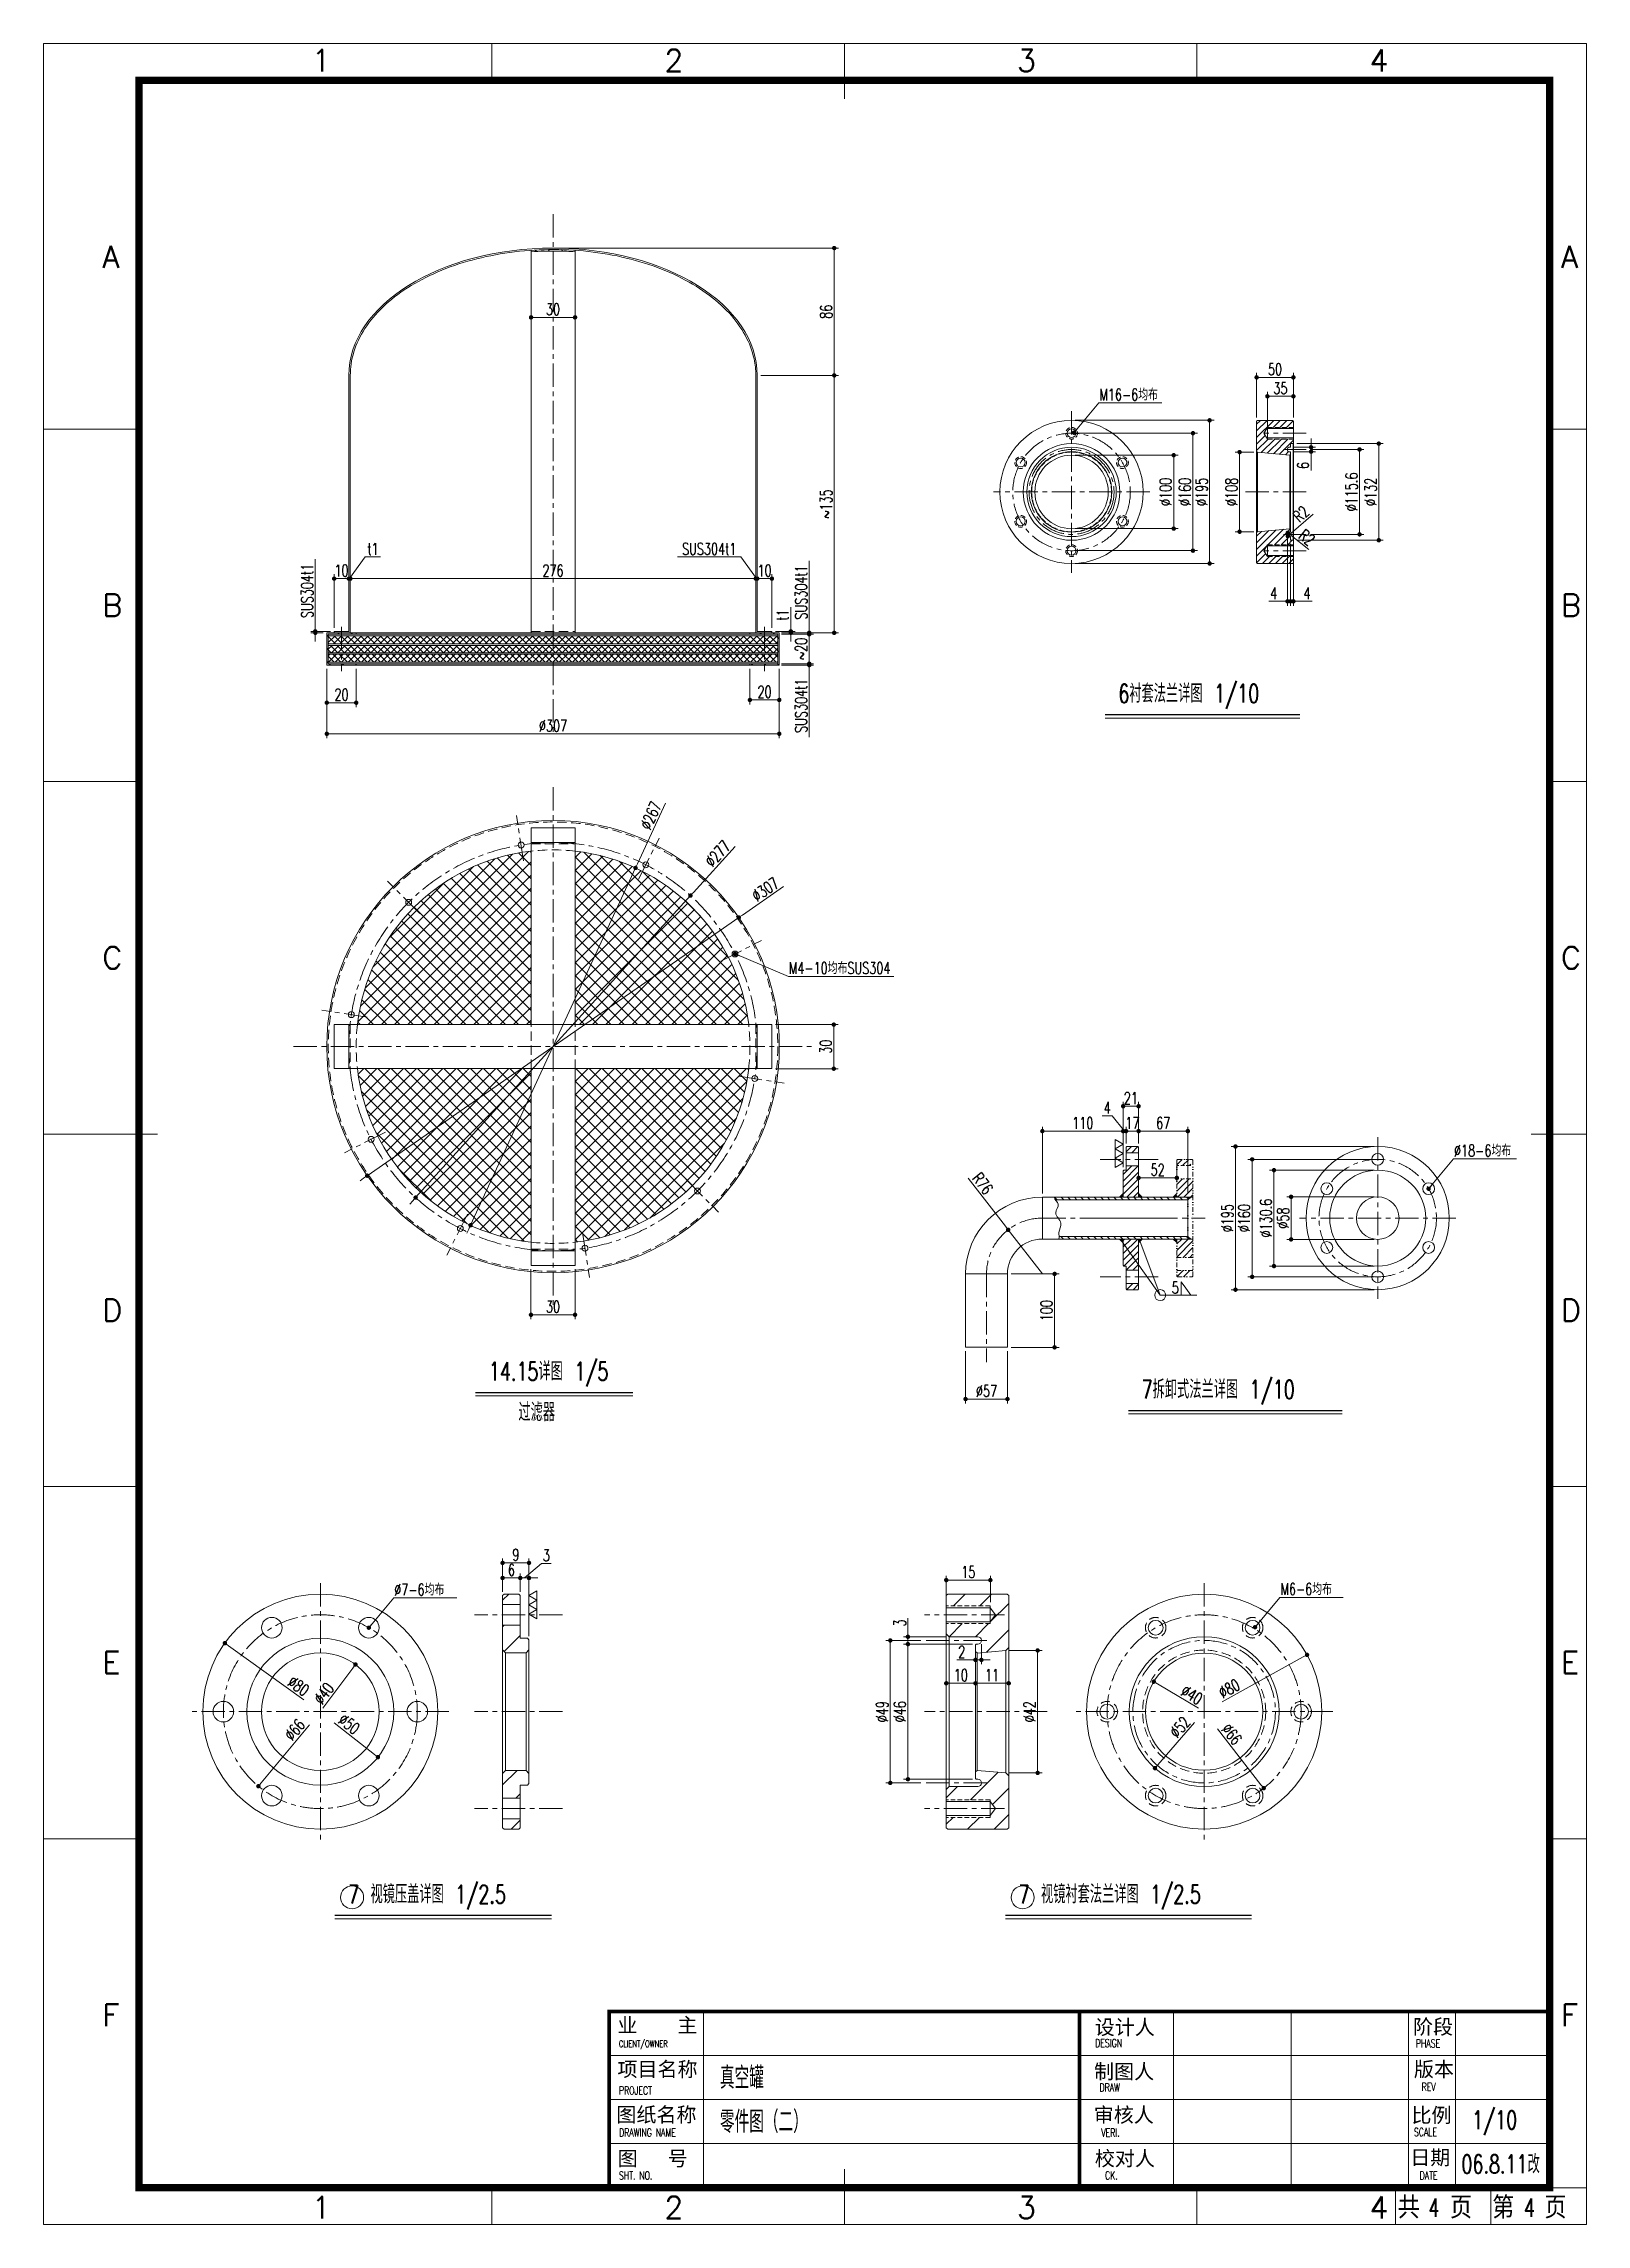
# Model space of a CAD drawing. Header units: millimetres. Extents: x 5291 to 15040, y -2201 to 1723.
# Drawn here: x 12940 to 15040, y -2201 to 769 of the extents above; entities that cross this region are included whole.
import ezdxf

# ---------------------------------------------------------------- set-up
doc = ezdxf.new("R2010")
doc.units = ezdxf.units.MM
doc.header["$LTSCALE"] = 0.5
for name, pattern in [('CENTER', [50.8, 31.75, -6.35, 6.35, -6.35]), ('DASHED', [19.05, 12.7, -6.35]), ('DIVIDE', [31.75, 12.7, -6.35, 0, -6.35, 0, -6.35])]:
    doc.linetypes.add(name, pattern=pattern)
for name, color, linetype, lineweight in [('图层1', 7, 'Continuous', 5), ('图层2', 2, 'Continuous', 20), ('图层5', 3, 'CENTER', 5), ('图框', 7, 'Continuous', 9)]:
    doc.layers.add(name, color=color, linetype=linetype, lineweight=lineweight)
doc.styles.add('图框文字1', font='romans.shx', dxfattribs={"bigfont": 'hztxt.shx'})
doc.styles.add('图框文字2', font='SIMKAI.TTF')
doc.styles.add('样式 1', font='txt.shx', dxfattribs={"width": 0.7, "height": 16, "bigfont": 'hzdx.shx'})
doc.dimstyles.new('ISO-25', dxfattribs={"dimtxt": 13, "dimasz": 11, "dimexe": 6, "dimexo": 5, "dimgap": 4, "dimtad": 1, "dimtxsty": 'Standard', "dimcen": 2.5, "dimadec": 0, "dimazin": 0, "dimtfac": 1, "dimtmove": 0, "dimatfit": 3, "dimfxl": 0, "dimarcsym": 0})
pattern_1 = [(45, (5651.626, -387.2444), (-4.490128, 4.490128), [])]
pattern_2 = [(45, (5881.311, 601.693), (-4.490128, 4.490128), [])]
pattern_3 = [(45, (-8553.205, 451.2455), (-4.490128, 4.490128), []), (135, (-8553.205, 451.2455), (-4.490128, -4.490128), [])]
pattern_4 = [(135, (-8553.205, 451.246), (-8.980256, -8.980256), [])]

msp = doc.modelspace()

# ---------------------------------------------------------------- texts
at = {"layer": '图层1', "color": 7, "style": '样式 1'}
for s, insert, char_height, width, attachment_point in [('{\\C4;M16-6均布}', (14377.26, 282.98), 16, 86.0696, 7), ('{\\C4;6衬套法兰详图 1/10}', (14403, -103.58), 25, 284.4549, 1), ('{\\C4;M4-10均布SUS304}', (13954.59, -498.08), 16, 151.4335, 7), ('{\\C4;%%C18-6均布}', (14860, -746.63), 16, 86.0696, 7), ('{\\C4;14.15详图 1/5}', (13546.12, -1026.75), 25, 201.1683, 1), ('{\\C4;7拆卸式法兰详图 1/10}', (14434.7, -1051.33), 25, 284.4549, 1), ('{\\C4;过滤器}', (13586.41, -1082.28), 25, 201.1683, 1), ('{\\C4;%%C7-6均布}', (13417.41, -1344.5), 16, 86.0696, 7), ('{\\C4;M6-6均布}', (14623.72, -1343.83), 16, 86.0696, 7), ('{\\C4;7 视镜压盖详图 1/2.5}', (13354.46, -1738.84), 25, 276.4859, 1), ('{\\C4;7 视镜衬套法兰详图 1/2.5}', (14267.19, -1738.84), 25, 347.6941, 1), ('真空罐', (13860.72, -1986.36), 30, 147.2924, 1), ('零件图（二）', (13860.72, -2046.36), 30, 188.5943, 1), ('1/10', (14884.43, -2046.36), 25, 147.2924, 1), ('06.8.11改', (14870.09, -2106.36), 25, 111.2688, 1), ('4', (14825.1, -2165.75), 25, 147.2924, 1), ('4', (14955.1, -2165.75), 25, 147.2924, 1)]:
    msp.add_mtext(s, dxfattribs=dict(at, insert=insert, char_height=char_height, width=width, attachment_point=attachment_point))
at = {"layer": '图层1', "color": 7, "lineweight": 9, "insert": (14475.89, -917.31), "char_height": 16, "width": 12.4728, "attachment_point": 1, "style": '样式 1'}
msp.add_mtext('5', dxfattribs=at)

# ---------------------------------------------------------------- blocks, each defined once
blk = doc.blocks.new('_Dot')
at = {"color": 0, "linetype": 'ByBlock', "lineweight": -2}
blk.add_line((-0.5, 0), (-1, 0), dxfattribs=at)
at = {"color": 0, "linetype": 'ByBlock', "const_width": 0.5}
blk.add_lwpolyline([(-0.25, 0, 1), (0.25, 0, 1)], format="xyb", close=True, dxfattribs=at)
blk = doc.blocks.new('*D88')
at = {"layer": 'Defpoints', "color": 0, "lineweight": 9}
for p in [(14413.6, -712.1), (14413.6, -734.1), (14430.6, -734.1)]:
    blk.add_point(p, dxfattribs=at)
at = {"layer": '图层1', "color": 4, "lineweight": 9}
for p, q in [((14407.6, -712.1), (14401.6, -712.1)), ((14413.6, -729.1), (14413.6, -706.1)), ((14430.6, -712.1), (14413.6, -712.1)), ((14430.6, -729.1), (14430.6, -706.1)), ((14436.6, -712.1), (14442.6, -712.1))]:
    blk.add_line(p, q, dxfattribs=at)
at = {"layer": '图层1', "color": 4, "lineweight": 9, "xscale": 6, "yscale": 6, "zscale": 6}
blk.add_blockref('_Dot', (14413.6, -712.1), dxfattribs=at)
at = {"layer": '图层1', "color": 4, "lineweight": 9, "xscale": 6, "yscale": 6, "zscale": 6, "rotation": 180}
blk.add_blockref('_Dot', (14430.6, -712.1), dxfattribs=at)
at = {"layer": '图层1', "color": 4, "lineweight": 9, "insert": (14422.1, -701.1), "char_height": 16, "attachment_point": 5, "style": '样式 1'}
blk.add_mtext('17', dxfattribs=at)
blk = doc.blocks.new('*D89')
at = {"layer": 'Defpoints', "color": 0, "lineweight": 9}
for p in [(14409.6, -712.1), (14413.6, -734.1), (14409.6, -766.3)]:
    blk.add_point(p, dxfattribs=at)
at = {"layer": '图层1', "color": 4, "lineweight": 9}
for p, q in [((14394.7, -691.3), (14381.2, -691.3)), ((14411.6, -712.1), (14394.7, -691.3)), ((14403.6, -712.1), (14397.6, -712.1)), ((14409.6, -761.3), (14409.6, -706.1)), ((14413.6, -712.1), (14409.6, -712.1)), ((14413.6, -712.1), (14409.6, -712.1)), ((14413.6, -729.1), (14413.6, -706.1)), ((14419.6, -712.1), (14425.6, -712.1))]:
    blk.add_line(p, q, dxfattribs=at)
at = {"layer": '图层1', "color": 4, "lineweight": 9, "xscale": 6, "yscale": 6, "zscale": 6}
blk.add_blockref('_Dot', (14409.6, -712.1), dxfattribs=at)
at = {"layer": '图层1', "color": 4, "lineweight": 9, "xscale": 6, "yscale": 6, "zscale": 6, "rotation": 180}
blk.add_blockref('_Dot', (14413.6, -712.1), dxfattribs=at)
at = {"layer": '图层1', "color": 4, "lineweight": 9, "insert": (14387.9, -680.3), "char_height": 16, "attachment_point": 5, "style": '样式 1'}
blk.add_mtext('4', dxfattribs=at)
blk = doc.blocks.new('*D90')
at = {"layer": 'Defpoints', "color": 0, "lineweight": 9}
for p in [(14756.1, -801.6), (14638.2, -859.6), (14756.1, -859.6)]:
    blk.add_point(p, dxfattribs=at)
at = {"layer": '图层1', "color": 4, "lineweight": 9}
for p, q in [((14751.1, -801.6), (14632.2, -801.6)), ((14638.2, -807.6), (14638.2, -853.6)), ((14751.1, -859.6), (14632.2, -859.6))]:
    blk.add_line(p, q, dxfattribs=at)
at = {"layer": '图层1', "color": 4, "lineweight": 9, "xscale": 6, "yscale": 6, "zscale": 6}
for p, rotation in [((14638.2, -801.6), 90), ((14638.2, -859.6), 270)]:
    blk.add_blockref('_Dot', p, dxfattribs=dict(at, rotation=rotation))
at = {"layer": '图层1', "color": 4, "lineweight": 9, "insert": (14627.2, -830.6), "char_height": 16, "attachment_point": 5, "rotation": 90, "style": '样式 1'}
blk.add_mtext('%%c58', dxfattribs=at)
blk = doc.blocks.new('*D91')
at = {"layer": 'Defpoints', "color": 0, "lineweight": 9}
for p in [(14756.1, -765.3), (14614.9, -895.9), (14756.1, -895.9)]:
    blk.add_point(p, dxfattribs=at)
at = {"layer": '图层1', "color": 4, "lineweight": 9}
for p, q in [((14751.1, -765.3), (14608.9, -765.3)), ((14614.9, -771.3), (14614.9, -889.9)), ((14751.1, -895.9), (14608.9, -895.9))]:
    blk.add_line(p, q, dxfattribs=at)
at = {"layer": '图层1', "color": 4, "lineweight": 9, "xscale": 6, "yscale": 6, "zscale": 6}
for p, rotation in [((14614.9, -765.3), 90), ((14614.9, -895.9), 270)]:
    blk.add_blockref('_Dot', p, dxfattribs=dict(at, rotation=rotation))
at = {"layer": '图层1', "color": 4, "lineweight": 9, "insert": (14603.9, -830.6), "char_height": 16, "attachment_point": 5, "rotation": 90, "style": '样式 1'}
blk.add_mtext('%%c130.6', dxfattribs=at)
blk = doc.blocks.new('*D92')
at = {"layer": 'Defpoints', "color": 0, "lineweight": 9}
for p in [(14756.1, -750.6), (14585.2, -910.6), (14756.1, -910.6)]:
    blk.add_point(p, dxfattribs=at)
at = {"layer": '图层1', "color": 4, "lineweight": 9}
for p, q in [((14751.1, -750.6), (14579.2, -750.6)), ((14585.2, -756.6), (14585.2, -904.6)), ((14751.1, -910.6), (14579.2, -910.6))]:
    blk.add_line(p, q, dxfattribs=at)
at = {"layer": '图层1', "color": 4, "lineweight": 9, "xscale": 6, "yscale": 6, "zscale": 6}
for p, rotation in [((14585.2, -750.6), 90), ((14585.2, -910.6), 270)]:
    blk.add_blockref('_Dot', p, dxfattribs=dict(at, rotation=rotation))
at = {"layer": '图层1', "color": 4, "lineweight": 9, "insert": (14574.2, -830.6), "char_height": 16, "attachment_point": 5, "rotation": 90, "style": '样式 1'}
blk.add_mtext('%%c160', dxfattribs=at)
blk = doc.blocks.new('*D93')
at = {"layer": 'Defpoints', "color": 0, "lineweight": 9}
for p in [(14756.1, -733.1), (14562.5, -928.1), (14756.1, -928.1)]:
    blk.add_point(p, dxfattribs=at)
at = {"layer": '图层1', "color": 4, "lineweight": 9}
for p, q in [((14751.1, -733.1), (14556.5, -733.1)), ((14562.5, -739.1), (14562.5, -922.1)), ((14751.1, -928.1), (14556.5, -928.1))]:
    blk.add_line(p, q, dxfattribs=at)
at = {"layer": '图层1', "color": 4, "lineweight": 9, "xscale": 6, "yscale": 6, "zscale": 6}
for p, rotation in [((14562.5, -733.1), 90), ((14562.5, -928.1), 270)]:
    blk.add_blockref('_Dot', p, dxfattribs=dict(at, rotation=rotation))
at = {"layer": '图层1', "color": 4, "lineweight": 9, "insert": (14551.5, -830.6), "char_height": 16, "attachment_point": 5, "rotation": 90, "style": '样式 1'}
blk.add_mtext('%%c195', dxfattribs=at)
blk = doc.blocks.new('*D94')
at = {"layer": 'Defpoints', "color": 0, "lineweight": 9}
for p in [(14430.6, -712.1), (14430.6, -734.1), (14497.6, -802.1)]:
    blk.add_point(p, dxfattribs=at)
at = {"layer": '图层1', "color": 4, "lineweight": 9}
for p, q in [((14430.6, -729.1), (14430.6, -706.1)), ((14491.6, -712.1), (14436.6, -712.1)), ((14497.6, -797.1), (14497.6, -706.1))]:
    blk.add_line(p, q, dxfattribs=at)
at = {"layer": '图层1', "color": 4, "lineweight": 9, "xscale": 6, "yscale": 6, "zscale": 6, "rotation": 180}
blk.add_blockref('_Dot', (14430.6, -712.1), dxfattribs=at)
at = {"layer": '图层1', "color": 4, "lineweight": 9, "xscale": 6, "yscale": 6, "zscale": 6}
blk.add_blockref('_Dot', (14497.6, -712.1), dxfattribs=at)
at = {"layer": '图层1', "color": 4, "lineweight": 9, "insert": (14464.1, -701.1), "char_height": 16, "attachment_point": 5, "style": '样式 1'}
blk.add_mtext('67', dxfattribs=at)
blk = doc.blocks.new('*D95')
at = {"layer": 'Defpoints', "color": 0, "lineweight": 9}
for p in [(14299.6, -712.1), (14409.6, -766.3), (14299.6, -802.1)]:
    blk.add_point(p, dxfattribs=at)
at = {"layer": '图层1', "color": 4, "lineweight": 9}
for p, q in [((14299.6, -797.1), (14299.6, -706.1)), ((14403.6, -712.1), (14305.6, -712.1)), ((14409.6, -761.3), (14409.6, -706.1))]:
    blk.add_line(p, q, dxfattribs=at)
at = {"layer": '图层1', "color": 4, "lineweight": 9, "xscale": 6, "yscale": 6, "zscale": 6, "rotation": 180}
blk.add_blockref('_Dot', (14299.6, -712.1), dxfattribs=at)
at = {"layer": '图层1', "color": 4, "lineweight": 9, "xscale": 6, "yscale": 6, "zscale": 6}
blk.add_blockref('_Dot', (14409.6, -712.1), dxfattribs=at)
at = {"layer": '图层1', "color": 4, "lineweight": 9, "insert": (14354.6, -701.1), "char_height": 16, "attachment_point": 5, "style": '样式 1'}
blk.add_mtext('110', dxfattribs=at)
blk = doc.blocks.new('*D96')
at = {"layer": 'Defpoints', "color": 0, "lineweight": 9}
for p in [(14195.1, -1006.6), (14252.1, -1006.6), (14252.1, -1077)]:
    blk.add_point(p, dxfattribs=at)
at = {"layer": '图层1', "color": 4, "lineweight": 9}
for p, q in [((14195.1, -1011.6), (14195.1, -1083)), ((14252.1, -1011.6), (14252.1, -1083)), ((14201.1, -1077), (14246.1, -1077))]:
    blk.add_line(p, q, dxfattribs=at)
at = {"layer": '图层1', "color": 4, "lineweight": 9, "xscale": 6, "yscale": 6, "zscale": 6, "rotation": 180}
blk.add_blockref('_Dot', (14195.1, -1077), dxfattribs=at)
at = {"layer": '图层1', "color": 4, "lineweight": 9, "xscale": 6, "yscale": 6, "zscale": 6}
blk.add_blockref('_Dot', (14252.1, -1077), dxfattribs=at)
at = {"layer": '图层1', "color": 4, "lineweight": 9, "insert": (14223.6, -1066), "char_height": 16, "attachment_point": 5, "style": '样式 1'}
blk.add_mtext('%%c57', dxfattribs=at)
blk = doc.blocks.new('*D97')
at = {"layer": 'Defpoints', "color": 0, "lineweight": 9}
for p in [(14252.1, -906.6), (14252.1, -1006.6), (14316.3, -1006.6)]:
    blk.add_point(p, dxfattribs=at)
at = {"layer": '图层1', "color": 4, "lineweight": 9}
for p, q in [((14257.1, -906.6), (14322.3, -906.6)), ((14316.3, -912.6), (14316.3, -1000.6)), ((14257.1, -1006.6), (14322.3, -1006.6))]:
    blk.add_line(p, q, dxfattribs=at)
at = {"layer": '图层1', "color": 4, "lineweight": 9, "xscale": 6, "yscale": 6, "zscale": 6}
for p, rotation in [((14316.3, -906.6), 90), ((14316.3, -1006.6), 270)]:
    blk.add_blockref('_Dot', p, dxfattribs=dict(at, rotation=rotation))
at = {"layer": '图层1', "color": 4, "lineweight": 9, "insert": (14305.3, -956.6), "char_height": 16, "attachment_point": 5, "rotation": 90, "style": '样式 1'}
blk.add_mtext('100', dxfattribs=at)
blk = doc.blocks.new('*D98')
at = {"layer": 'Defpoints', "color": 0, "lineweight": 9}
for p in [(14253.1, -846.5), (14299.6, -906.6)]:
    blk.add_point(p, dxfattribs=at)
at = {"layer": '图层1', "color": 4, "lineweight": 9}
for p, q in [((14198.7, -776.2), (14249.4, -841.7)), ((14299.6, -906.6), (14253.1, -846.5))]:
    blk.add_line(p, q, dxfattribs=at)
at = {"layer": '图层1', "color": 4, "lineweight": 9, "xscale": 6, "yscale": 6, "zscale": 6, "rotation": 307.7363599836547}
blk.add_blockref('_Dot', (14253.1, -846.5), dxfattribs=at)
at = {"layer": '图层1', "color": 4, "lineweight": 9, "insert": (14218.4, -783.6), "char_height": 16, "attachment_point": 5, "rotation": 307.7364, "style": '样式 1'}
blk.add_mtext('R76', dxfattribs=at)
blk = doc.blocks.new('*D99')
at = {"layer": 'Defpoints', "color": 0, "lineweight": 9}
for p in [(14482.6, -751.6), (14430.6, -775.8), (14430.6, -797.1)]:
    blk.add_point(p, dxfattribs=at)
at = {"layer": '图层1', "color": 4, "lineweight": 9}
for p, q in [((14430.6, -792.1), (14430.6, -769.8)), ((14482.6, -756.6), (14482.6, -781.8)), ((14476.6, -775.8), (14436.6, -775.8))]:
    blk.add_line(p, q, dxfattribs=at)
at = {"layer": '图层1', "color": 4, "lineweight": 9, "xscale": 6, "yscale": 6, "zscale": 6, "rotation": 180}
blk.add_blockref('_Dot', (14430.6, -775.8), dxfattribs=at)
at = {"layer": '图层1', "color": 4, "lineweight": 9, "xscale": 6, "yscale": 6, "zscale": 6}
blk.add_blockref('_Dot', (14482.6, -775.8), dxfattribs=at)
at = {"layer": '图层1', "color": 4, "lineweight": 9, "insert": (14456.6, -764.8), "char_height": 16, "attachment_point": 5, "style": '样式 1'}
blk.add_mtext('52', dxfattribs=at)
blk = doc.blocks.new('*D100')
at = {"layer": 'Defpoints', "color": 0, "lineweight": 9}
for p in [(14339.4, 208.4), (14339.4, 108.4), (14478.4, 108.4)]:
    blk.add_point(p, dxfattribs=at)
at = {"layer": '图层1', "color": 4, "lineweight": 9}
for p, q in [((14344.4, 208.4), (14484.4, 208.4)), ((14478.4, 202.4), (14478.4, 114.4)), ((14344.4, 108.4), (14484.4, 108.4))]:
    blk.add_line(p, q, dxfattribs=at)
at = {"layer": '图层1', "color": 4, "lineweight": 9, "xscale": 6, "yscale": 6, "zscale": 6}
for p, rotation in [((14478.4, 208.4), 90), ((14478.4, 108.4), 270)]:
    blk.add_blockref('_Dot', p, dxfattribs=dict(at, rotation=rotation))
at = {"layer": '图层1', "color": 4, "lineweight": 9, "insert": (14467.4, 158.4), "char_height": 16, "attachment_point": 5, "rotation": 90, "style": '样式 1'}
blk.add_mtext('%%c100', dxfattribs=at)
blk = doc.blocks.new('*D101')
at = {"layer": 'Defpoints', "color": 0, "lineweight": 9}
for p in [(14659.6, 216.2), (14659.6, 100.6), (14731.4, 100.6)]:
    blk.add_point(p, dxfattribs=at)
at = {"layer": '图层1', "color": 4, "lineweight": 9}
for p, q in [((14664.6, 216.2), (14737.4, 216.2)), ((14731.4, 210.2), (14731.4, 106.6)), ((14664.6, 100.6), (14737.4, 100.6))]:
    blk.add_line(p, q, dxfattribs=at)
at = {"layer": '图层1', "color": 4, "lineweight": 9, "xscale": 6, "yscale": 6, "zscale": 6}
for p, rotation in [((14731.4, 216.2), 90), ((14731.4, 100.6), 270)]:
    blk.add_blockref('_Dot', p, dxfattribs=dict(at, rotation=rotation))
at = {"layer": '图层1', "color": 4, "lineweight": 9, "insert": (14720.4, 158.4), "char_height": 16, "attachment_point": 5, "rotation": 90, "style": '样式 1'}
blk.add_mtext('%%c115.6', dxfattribs=at)
blk = doc.blocks.new('*D102')
at = {"layer": 'Defpoints', "color": 0, "lineweight": 9}
for p in [(14641.1, 224.2), (14641.1, 92.6), (14757.6, 92.6)]:
    blk.add_point(p, dxfattribs=at)
at = {"layer": '图层1', "color": 4, "lineweight": 9}
for p, q in [((14646.1, 224.2), (14763.6, 224.2)), ((14757.6, 218.2), (14757.6, 98.6)), ((14646.1, 92.6), (14763.6, 92.6))]:
    blk.add_line(p, q, dxfattribs=at)
at = {"layer": '图层1', "color": 4, "lineweight": 9, "xscale": 6, "yscale": 6, "zscale": 6}
for p, rotation in [((14757.6, 224.2), 90), ((14757.6, 92.6), 270)]:
    blk.add_blockref('_Dot', p, dxfattribs=dict(at, rotation=rotation))
at = {"layer": '图层1', "color": 4, "lineweight": 9, "insert": (14746.6, 158.4), "char_height": 16, "attachment_point": 5, "rotation": 90, "style": '样式 1'}
blk.add_mtext('%%c132', dxfattribs=at)
blk = doc.blocks.new('*D103')
at = {"layer": 'Defpoints', "color": 0, "lineweight": 9}
for p in [(14339.4, 238.4), (14339.4, 78.4), (14504.6, 78.4)]:
    blk.add_point(p, dxfattribs=at)
at = {"layer": '图层1', "color": 4, "lineweight": 9}
for p, q in [((14344.4, 238.4), (14510.6, 238.4)), ((14504.6, 232.4), (14504.6, 84.4)), ((14344.4, 78.4), (14510.6, 78.4))]:
    blk.add_line(p, q, dxfattribs=at)
at = {"layer": '图层1', "color": 4, "lineweight": 9, "xscale": 6, "yscale": 6, "zscale": 6}
for p, rotation in [((14504.6, 238.4), 90), ((14504.6, 78.4), 270)]:
    blk.add_blockref('_Dot', p, dxfattribs=dict(at, rotation=rotation))
at = {"layer": '图层1', "color": 4, "lineweight": 9, "insert": (14493.6, 158.4), "char_height": 16, "attachment_point": 5, "rotation": 90, "style": '样式 1'}
blk.add_mtext('%%c160', dxfattribs=at)
blk = doc.blocks.new('*D104')
at = {"layer": 'Defpoints', "color": 0, "lineweight": 9}
for p in [(14339.4, 255.9), (14339.4, 60.9), (14527.3, 60.9)]:
    blk.add_point(p, dxfattribs=at)
at = {"layer": '图层1', "color": 4, "lineweight": 9}
for p, q in [((14344.4, 255.9), (14533.3, 255.9)), ((14527.3, 249.9), (14527.3, 66.9)), ((14344.4, 60.9), (14533.3, 60.9))]:
    blk.add_line(p, q, dxfattribs=at)
at = {"layer": '图层1', "color": 4, "lineweight": 9, "xscale": 6, "yscale": 6, "zscale": 6}
for p, rotation in [((14527.3, 255.9), 90), ((14527.3, 60.9), 270)]:
    blk.add_blockref('_Dot', p, dxfattribs=dict(at, rotation=rotation))
at = {"layer": '图层1', "color": 4, "lineweight": 9, "insert": (14516.3, 158.4), "char_height": 16, "attachment_point": 5, "rotation": 90, "style": '样式 1'}
blk.add_mtext('%%c195', dxfattribs=at)
blk = doc.blocks.new('*D105')
at = {"layer": 'Defpoints', "color": 0, "lineweight": 9}
for p in [(14591.3, 314.4), (14591.3, 254.9), (14641.3, 254.9)]:
    blk.add_point(p, dxfattribs=at)
at = {"layer": '图层1', "color": 4, "lineweight": 9}
for p, q in [((14591.3, 259.9), (14591.3, 320.4)), ((14635.3, 314.4), (14597.3, 314.4)), ((14641.3, 259.9), (14641.3, 320.4))]:
    blk.add_line(p, q, dxfattribs=at)
at = {"layer": '图层1', "color": 4, "lineweight": 9, "xscale": 6, "yscale": 6, "zscale": 6, "rotation": 180}
blk.add_blockref('_Dot', (14591.3, 314.4), dxfattribs=at)
at = {"layer": '图层1', "color": 4, "lineweight": 9, "xscale": 6, "yscale": 6, "zscale": 6}
blk.add_blockref('_Dot', (14641.3, 314.4), dxfattribs=at)
at = {"layer": '图层1', "color": 4, "lineweight": 9, "insert": (14616.3, 325.4), "char_height": 16, "attachment_point": 5, "style": '样式 1'}
blk.add_mtext('50', dxfattribs=at)
blk = doc.blocks.new('*D106')
at = {"layer": 'Defpoints', "color": 0, "lineweight": 9}
for p in [(14605.9, 288.6), (14605.9, 238.4), (14641.3, 254.9)]:
    blk.add_point(p, dxfattribs=at)
at = {"layer": '图层1', "color": 4, "lineweight": 9}
for p, q in [((14605.9, 243.4), (14605.9, 294.6)), ((14635.3, 288.6), (14611.9, 288.6)), ((14641.3, 259.9), (14641.3, 294.6))]:
    blk.add_line(p, q, dxfattribs=at)
at = {"layer": '图层1', "color": 4, "lineweight": 9, "xscale": 6, "yscale": 6, "zscale": 6, "rotation": 180}
blk.add_blockref('_Dot', (14605.9, 288.6), dxfattribs=at)
at = {"layer": '图层1', "color": 4, "lineweight": 9, "xscale": 6, "yscale": 6, "zscale": 6}
blk.add_blockref('_Dot', (14641.3, 288.6), dxfattribs=at)
at = {"layer": '图层1', "color": 4, "lineweight": 9, "insert": (14623.6, 299.6), "char_height": 16, "attachment_point": 5, "style": '样式 1'}
blk.add_mtext('35', dxfattribs=at)
blk = doc.blocks.new('*D107')
at = {"layer": 'Defpoints', "color": 0, "lineweight": 9}
for p in [(14637.3, 92.6), (14641.3, 92.3), (14637.3, 9.4)]:
    blk.add_point(p, dxfattribs=at)
at = {"layer": '图层1', "color": 4, "lineweight": 9}
for p, q in [((14637.3, 87.6), (14637.3, 3.4)), ((14641.3, 87.3), (14641.3, 3.4)), ((14631.3, 9.4), (14625.3, 9.4)), ((14637.3, 9.4), (14641.3, 9.4)), ((14647.3, 9.4), (14666.8, 9.4))]:
    blk.add_line(p, q, dxfattribs=at)
at = {"layer": '图层1', "color": 4, "lineweight": 9, "xscale": 6, "yscale": 6, "zscale": 6}
blk.add_blockref('_Dot', (14637.3, 9.4), dxfattribs=at)
at = {"layer": '图层1', "color": 4, "lineweight": 9, "xscale": 6, "yscale": 6, "zscale": 6, "rotation": 180}
blk.add_blockref('_Dot', (14641.3, 9.4), dxfattribs=at)
at = {"layer": '图层1', "color": 4, "lineweight": 9, "insert": (14660, 20.4), "char_height": 16, "attachment_point": 5, "style": '样式 1'}
blk.add_mtext('4', dxfattribs=at)
blk = doc.blocks.new('*D108')
at = {"layer": 'Defpoints', "color": 0, "lineweight": 9}
for p in [(14633.3, 99.6), (14637.3, 92.6), (14633.3, 9.4)]:
    blk.add_point(p, dxfattribs=at)
at = {"layer": '图层1', "color": 4, "lineweight": 9}
for p, q in [((14633.3, 94.6), (14633.3, 3.4)), ((14637.3, 87.6), (14637.3, 3.4)), ((14627.3, 9.4), (14607.8, 9.4)), ((14637.3, 9.4), (14633.3, 9.4)), ((14643.3, 9.4), (14649.3, 9.4))]:
    blk.add_line(p, q, dxfattribs=at)
at = {"layer": '图层1', "color": 4, "lineweight": 9, "xscale": 6, "yscale": 6, "zscale": 6}
blk.add_blockref('_Dot', (14633.3, 9.4), dxfattribs=at)
at = {"layer": '图层1', "color": 4, "lineweight": 9, "xscale": 6, "yscale": 6, "zscale": 6, "rotation": 180}
blk.add_blockref('_Dot', (14637.3, 9.4), dxfattribs=at)
at = {"layer": '图层1', "color": 4, "lineweight": 9, "insert": (14614.6, 20.4), "char_height": 16, "attachment_point": 5, "style": '样式 1'}
blk.add_mtext('4', dxfattribs=at)
blk = doc.blocks.new('*D109')
at = {"layer": 'Defpoints', "color": 0, "lineweight": 9}
for p in [(14633.7, 102.8), (14635.3, 101.6)]:
    blk.add_point(p, dxfattribs=at)
at = {"layer": '图层1', "color": 4, "lineweight": 9}
blk.add_line((14662.4, 80), (14638.4, 99.1), dxfattribs=at)
at = {"layer": '图层1', "color": 4, "lineweight": 9, "xscale": 6, "yscale": 6, "zscale": 6, "rotation": 141.5214317826944}
blk.add_blockref('_Dot', (14633.7, 102.8), dxfattribs=at)
at = {"layer": '图层1', "color": 4, "lineweight": 9, "insert": (14659.6, 96.3), "char_height": 16, "attachment_point": 5, "rotation": 321.5214, "style": '样式 1'}
blk.add_mtext('R2', dxfattribs=at)
blk = doc.blocks.new('*D110')
at = {"layer": 'Defpoints', "color": 0, "lineweight": 9}
for p in [(14633.8, 98.2), (14635.3, 99.6)]:
    blk.add_point(p, dxfattribs=at)
at = {"layer": '图层1', "color": 4, "lineweight": 9}
blk.add_line((14668.1, 128.2), (14638.3, 102.2), dxfattribs=at)
at = {"layer": '图层1', "color": 4, "lineweight": 9, "xscale": 6, "yscale": 6, "zscale": 6, "rotation": 221.0890844010729}
blk.add_blockref('_Dot', (14633.8, 98.2), dxfattribs=at)
at = {"layer": '图层1', "color": 4, "lineweight": 9, "insert": (14651.6, 128.4), "char_height": 16, "attachment_point": 5, "rotation": 41.0891, "style": '样式 1'}
blk.add_mtext('R2', dxfattribs=at)
blk = doc.blocks.new('*D111')
at = {"layer": 'Defpoints', "color": 0, "lineweight": 9}
for p in [(14637.1, 219.2), (14637.1, 213.2), (14665.4, 213.2)]:
    blk.add_point(p, dxfattribs=at)
at = {"layer": '图层1', "color": 4, "lineweight": 9}
for p, q in [((14642.1, 219.2), (14671.4, 219.2)), ((14642.1, 213.2), (14671.4, 213.2)), ((14665.4, 225.2), (14665.4, 231.2)), ((14665.4, 219.2), (14665.4, 213.2)), ((14665.4, 207.2), (14665.4, 187.7))]:
    blk.add_line(p, q, dxfattribs=at)
at = {"layer": '图层1', "color": 4, "lineweight": 9, "xscale": 6, "yscale": 6, "zscale": 6}
for p, rotation in [((14665.4, 219.2), 270), ((14665.4, 213.2), 90)]:
    blk.add_blockref('_Dot', p, dxfattribs=dict(at, rotation=rotation))
at = {"layer": '图层1', "color": 4, "lineweight": 9, "insert": (14654.4, 194.4), "char_height": 16, "attachment_point": 5, "rotation": 90, "style": '样式 1'}
blk.add_mtext('6', dxfattribs=at)
blk = doc.blocks.new('*D112')
at = {"layer": 'Defpoints', "color": 0, "lineweight": 9}
for p in [(14592.3, 212.6), (14568.1, 104.2), (14592.3, 104.2)]:
    blk.add_point(p, dxfattribs=at)
at = {"layer": '图层1', "color": 4, "lineweight": 9}
for p, q in [((14587.3, 212.6), (14562.1, 212.6)), ((14568.1, 206.6), (14568.1, 110.2)), ((14587.3, 104.2), (14562.1, 104.2))]:
    blk.add_line(p, q, dxfattribs=at)
at = {"layer": '图层1', "color": 4, "lineweight": 9, "xscale": 6, "yscale": 6, "zscale": 6}
for p, rotation in [((14568.1, 212.6), 90), ((14568.1, 104.2), 270)]:
    blk.add_blockref('_Dot', p, dxfattribs=dict(at, rotation=rotation))
at = {"layer": '图层1', "color": 4, "lineweight": 9, "insert": (14557.1, 158.4), "char_height": 16, "attachment_point": 5, "rotation": 90, "style": '样式 1'}
blk.add_mtext('%%c108', dxfattribs=at)
blk = doc.blocks.new('*D113')
at = {"layer": 'Defpoints', "color": 0, "lineweight": 9}
for p in [(13364.6, -1438.6), (13268.9, -1566.9)]:
    blk.add_point(p, dxfattribs=at)
at = {"layer": '图层1', "color": 4, "lineweight": 9}
blk.add_line((13320.2, -1498.2), (13361, -1443.5), dxfattribs=at)
at = {"layer": '图层1', "color": 4, "lineweight": 9, "xscale": 6, "yscale": 6, "zscale": 6, "rotation": 53.28134345303219}
blk.add_blockref('_Dot', (13364.6, -1438.6), dxfattribs=at)
at = {"layer": '图层1', "color": 4, "lineweight": 9, "insert": (13321.6, -1478), "char_height": 16, "attachment_point": 5, "rotation": 53.2813, "style": '样式 1'}
blk.add_mtext('∅40', dxfattribs=at)
blk = doc.blocks.new('*D114')
at = {"layer": 'Defpoints', "color": 0, "lineweight": 9}
for p in [(13238.3, -1440.7), (13395.2, -1564.8)]:
    blk.add_point(p, dxfattribs=at)
at = {"layer": '图层1', "color": 4, "lineweight": 9}
blk.add_line((13335.8, -1517.8), (13390.5, -1561.1), dxfattribs=at)
at = {"layer": '图层1', "color": 4, "lineweight": 9, "xscale": 6, "yscale": 6, "zscale": 6, "rotation": 321.6517128400424}
blk.add_blockref('_Dot', (13395.2, -1564.8), dxfattribs=at)
at = {"layer": '图层1', "color": 4, "lineweight": 9, "insert": (13355.9, -1519.7), "char_height": 16, "attachment_point": 5, "rotation": 321.6517, "style": '样式 1'}
blk.add_mtext('∅50', dxfattribs=at)
blk = doc.blocks.new('*D115')
at = {"layer": 'Defpoints', "color": 0, "lineweight": 9}
for p in [(13401.1, -1401.2), (13232.4, -1604.3)]:
    blk.add_point(p, dxfattribs=at)
at = {"layer": '图层1', "color": 4, "lineweight": 9}
blk.add_line((13301.8, -1520.8), (13236.3, -1599.7), dxfattribs=at)
at = {"layer": '图层1', "color": 4, "lineweight": 9, "xscale": 6, "yscale": 6, "zscale": 6, "rotation": 230.2833414482942}
blk.add_blockref('_Dot', (13232.4, -1604.3), dxfattribs=at)
at = {"layer": '图层1', "color": 4, "lineweight": 9, "insert": (13281.9, -1527.5), "char_height": 16, "attachment_point": 5, "rotation": 50.2833, "style": '样式 1'}
blk.add_mtext('∅66', dxfattribs=at)
blk = doc.blocks.new('*D116')
at = {"layer": 'Defpoints', "color": 0, "lineweight": 9}
for p in [(13186.9, -1409.4), (13446.7, -1596.2)]:
    blk.add_point(p, dxfattribs=at)
at = {"layer": '图层1', "color": 4, "lineweight": 9}
blk.add_line((13294.4, -1486.7), (13191.7, -1412.9), dxfattribs=at)
at = {"layer": '图层1', "color": 4, "lineweight": 9, "xscale": 6, "yscale": 6, "zscale": 6, "rotation": 144.2831332768797}
blk.add_blockref('_Dot', (13186.9, -1409.4), dxfattribs=at)
at = {"layer": '图层1', "color": 4, "lineweight": 9, "insert": (13287, -1467.8), "char_height": 16, "attachment_point": 5, "rotation": 324.2831, "style": '样式 1'}
blk.add_mtext('∅80', dxfattribs=at)
blk = doc.blocks.new('*D117')
at = {"layer": 'Defpoints', "color": 0, "lineweight": 9}
for p in [(13588.9, -1320.7), (13564.9, -1344.8), (13588.9, -1344.8)]:
    blk.add_point(p, dxfattribs=at)
at = {"layer": '图层1', "color": 4, "lineweight": 9}
for p, q in [((13564.9, -1339.8), (13564.9, -1314.7)), ((13570.9, -1320.7), (13582.9, -1320.7)), ((13588.9, -1339.8), (13588.9, -1314.7))]:
    blk.add_line(p, q, dxfattribs=at)
at = {"layer": '图层1', "color": 4, "lineweight": 9, "xscale": 6, "yscale": 6, "zscale": 6, "rotation": 180}
blk.add_blockref('_Dot', (13564.9, -1320.7), dxfattribs=at)
at = {"layer": '图层1', "color": 4, "lineweight": 9, "xscale": 6, "yscale": 6, "zscale": 6}
blk.add_blockref('_Dot', (13588.9, -1320.7), dxfattribs=at)
at = {"layer": '图层1', "color": 4, "lineweight": 9, "insert": (13576.9, -1309.7), "char_height": 16, "attachment_point": 5, "style": '样式 1'}
blk.add_mtext('6', dxfattribs=at)
blk = doc.blocks.new('*D118')
at = {"layer": 'Defpoints', "color": 0, "lineweight": 9}
for p in [(13600.8, -1320.7), (13588.9, -1344.8), (13600.8, -1404.8)]:
    blk.add_point(p, dxfattribs=at)
at = {"layer": '图层1', "color": 4, "lineweight": 9}
for p, q in [((13594.9, -1320.7), (13617.6, -1300.8)), ((13617.6, -1300.8), (13631.1, -1300.8)), ((13582.9, -1320.7), (13576.9, -1320.7)), ((13588.9, -1339.8), (13588.9, -1314.7)), ((13588.9, -1320.7), (13600.8, -1320.7)), ((13588.9, -1320.7), (13600.8, -1320.7)), ((13600.8, -1399.8), (13600.8, -1314.7)), ((13606.8, -1320.7), (13612.8, -1320.7))]:
    blk.add_line(p, q, dxfattribs=at)
at = {"layer": '图层1', "color": 4, "lineweight": 9, "xscale": 6, "yscale": 6, "zscale": 6}
blk.add_blockref('_Dot', (13588.9, -1320.7), dxfattribs=at)
at = {"layer": '图层1', "color": 4, "lineweight": 9, "xscale": 6, "yscale": 6, "zscale": 6, "rotation": 180}
blk.add_blockref('_Dot', (13600.8, -1320.7), dxfattribs=at)
at = {"layer": '图层1', "color": 4, "lineweight": 9, "insert": (13624.4, -1289.8), "char_height": 16, "attachment_point": 5, "style": '样式 1'}
blk.add_mtext('3', dxfattribs=at)
blk = doc.blocks.new('*D119')
at = {"layer": 'Defpoints', "color": 0, "lineweight": 9}
for p in [(13564.9, -1300.2), (13564.9, -1344.8), (13600.8, -1404.8)]:
    blk.add_point(p, dxfattribs=at)
at = {"layer": '图层1', "color": 4, "lineweight": 9}
for p, q in [((13564.9, -1339.8), (13564.9, -1294.2)), ((13594.8, -1300.2), (13570.9, -1300.2)), ((13600.8, -1399.8), (13600.8, -1294.2))]:
    blk.add_line(p, q, dxfattribs=at)
at = {"layer": '图层1', "color": 4, "lineweight": 9, "xscale": 6, "yscale": 6, "zscale": 6, "rotation": 180}
blk.add_blockref('_Dot', (13564.9, -1300.2), dxfattribs=at)
at = {"layer": '图层1', "color": 4, "lineweight": 9, "xscale": 6, "yscale": 6, "zscale": 6}
blk.add_blockref('_Dot', (13600.8, -1300.2), dxfattribs=at)
at = {"layer": '图层1', "color": 4, "lineweight": 9, "insert": (13582.9, -1289.2), "char_height": 16, "attachment_point": 5, "style": '样式 1'}
blk.add_mtext('9', dxfattribs=at)
blk = doc.blocks.new('*D120')
at = {"layer": 'Defpoints', "color": 0, "lineweight": 9}
for p in [(14249.7, -1419.4), (14249.7, -1586.2), (14293.2, -1586.2)]:
    blk.add_point(p, dxfattribs=at)
at = {"layer": '图层1', "color": 4, "lineweight": 9}
for p, q in [((14254.7, -1419.4), (14299.2, -1419.4)), ((14293.2, -1425.4), (14293.2, -1580.2)), ((14254.7, -1586.2), (14299.2, -1586.2))]:
    blk.add_line(p, q, dxfattribs=at)
at = {"layer": '图层1', "color": 4, "lineweight": 9, "xscale": 6, "yscale": 6, "zscale": 6}
for p, rotation in [((14293.2, -1419.4), 90), ((14293.2, -1586.2), 270)]:
    blk.add_blockref('_Dot', p, dxfattribs=dict(at, rotation=rotation))
at = {"layer": '图层1', "color": 4, "lineweight": 9, "insert": (14282.2, -1502.8), "char_height": 16, "attachment_point": 5, "rotation": 90, "style": '样式 1'}
blk.add_mtext('%%c42', dxfattribs=at)
blk = doc.blocks.new('*D121')
at = {"layer": 'Defpoints', "color": 0, "lineweight": 9}
for p in [(14139.3, -1405.8), (14092.6, -1599.8), (14139.3, -1599.8)]:
    blk.add_point(p, dxfattribs=at)
at = {"layer": '图层1', "color": 4, "lineweight": 9}
for p, q in [((14134.3, -1405.8), (14086.6, -1405.8)), ((14092.6, -1411.8), (14092.6, -1593.8)), ((14134.3, -1599.8), (14086.6, -1599.8))]:
    blk.add_line(p, q, dxfattribs=at)
at = {"layer": '图层1', "color": 4, "lineweight": 9, "xscale": 6, "yscale": 6, "zscale": 6}
for p, rotation in [((14092.6, -1405.8), 90), ((14092.6, -1599.8), 270)]:
    blk.add_blockref('_Dot', p, dxfattribs=dict(at, rotation=rotation))
at = {"layer": '图层1', "color": 4, "lineweight": 9, "insert": (14081.6, -1502.8), "char_height": 16, "attachment_point": 5, "rotation": 90, "style": '样式 1'}
blk.add_mtext('%%c49', dxfattribs=at)
blk = doc.blocks.new('*D122')
at = {"layer": 'Defpoints', "color": 0, "lineweight": 9}
for p in [(14451.3, -1461.9), (14588.4, -1543.7)]:
    blk.add_point(p, dxfattribs=at)
at = {"layer": '图层1', "color": 4, "lineweight": 9}
blk.add_line((14512, -1498.1), (14456.4, -1465), dxfattribs=at)
at = {"layer": '图层1', "color": 4, "lineweight": 9, "xscale": 6, "yscale": 6, "zscale": 6, "rotation": 149.1908826964767}
blk.add_blockref('_Dot', (14451.3, -1461.9), dxfattribs=at)
at = {"layer": '图层1', "color": 4, "lineweight": 9, "insert": (14503, -1479.9), "char_height": 16, "attachment_point": 5, "rotation": 329.1909, "style": '样式 1'}
blk.add_mtext('%%c40', dxfattribs=at)
blk = doc.blocks.new('*D123')
at = {"layer": 'Defpoints', "color": 0, "lineweight": 9}
for p in [(14586.8, -1425.8), (14452.9, -1579.7)]:
    blk.add_point(p, dxfattribs=at)
at = {"layer": '图层1', "color": 4, "lineweight": 9}
blk.add_line((14506.8, -1517.7), (14456.8, -1575.2), dxfattribs=at)
at = {"layer": '图层1', "color": 4, "lineweight": 9, "xscale": 6, "yscale": 6, "zscale": 6, "rotation": 228.9869020561301}
blk.add_blockref('_Dot', (14452.9, -1579.7), dxfattribs=at)
at = {"layer": '图层1', "color": 4, "lineweight": 9, "insert": (14486.8, -1524), "char_height": 16, "attachment_point": 5, "rotation": 48.9869, "style": '样式 1'}
blk.add_mtext('%%c52', dxfattribs=at)
blk = doc.blocks.new('*D124')
at = {"layer": 'Defpoints', "color": 0, "lineweight": 9}
for p in [(14438.8, -1398.6), (14600.9, -1607)]:
    blk.add_point(p, dxfattribs=at)
at = {"layer": '图层1', "color": 4, "lineweight": 9}
blk.add_line((14537.9, -1526), (14597.2, -1602.2), dxfattribs=at)
at = {"layer": '图层1', "color": 4, "lineweight": 9, "xscale": 6, "yscale": 6, "zscale": 6, "rotation": 307.876796780377}
blk.add_blockref('_Dot', (14600.9, -1607), dxfattribs=at)
at = {"layer": '图层1', "color": 4, "lineweight": 9, "insert": (14557.6, -1533.4), "char_height": 16, "attachment_point": 5, "rotation": 307.8768, "style": '样式 1'}
blk.add_mtext('∅66', dxfattribs=at)
blk = doc.blocks.new('*D125')
at = {"layer": 'Defpoints', "color": 0, "lineweight": 9}
for p in [(14659.9, -1425.4), (14379.8, -1580.2)]:
    blk.add_point(p, dxfattribs=at)
at = {"layer": '图层1', "color": 4, "lineweight": 9}
blk.add_line((14544.4, -1489.2), (14654.6, -1428.3), dxfattribs=at)
at = {"layer": '图层1', "color": 4, "lineweight": 9, "xscale": 6, "yscale": 6, "zscale": 6, "rotation": 28.9347808100284}
blk.add_blockref('_Dot', (14659.9, -1425.4), dxfattribs=at)
at = {"layer": '图层1', "color": 4, "lineweight": 9, "insert": (14553.9, -1471.4), "char_height": 16, "attachment_point": 5, "rotation": 28.9348, "style": '样式 1'}
blk.add_mtext('∅80', dxfattribs=at)
blk = doc.blocks.new('*D126')
at = {"layer": 'Defpoints', "color": 0, "lineweight": 9}
for p in [(14116.6, -1410.8), (14172.8, -1400.8), (14209.6, -1410.8)]:
    blk.add_point(p, dxfattribs=at)
at = {"layer": '图层1', "color": 4, "lineweight": 9}
for p, q in [((14116.6, -1394.8), (14116.6, -1375.3)), ((14167.8, -1400.8), (14110.6, -1400.8)), ((14204.6, -1410.8), (14110.6, -1410.8)), ((14116.6, -1410.8), (14116.6, -1400.8)), ((14116.6, -1416.8), (14116.6, -1422.8))]:
    blk.add_line(p, q, dxfattribs=at)
at = {"layer": '图层1', "color": 4, "lineweight": 9, "xscale": 6, "yscale": 6, "zscale": 6}
for p, rotation in [((14116.6, -1400.8), 270), ((14116.6, -1410.8), 90)]:
    blk.add_blockref('_Dot', p, dxfattribs=dict(at, rotation=rotation))
at = {"layer": '图层1', "color": 4, "lineweight": 9, "insert": (14105.6, -1382), "char_height": 16, "attachment_point": 5, "rotation": 90, "style": '样式 1'}
blk.add_mtext('3', dxfattribs=at)
blk = doc.blocks.new('*D127')
at = {"layer": 'Defpoints', "color": 0, "lineweight": 9}
for p in [(14209.6, -1410.8), (14116.6, -1594.8), (14209.6, -1594.8)]:
    blk.add_point(p, dxfattribs=at)
at = {"layer": '图层1', "color": 4, "lineweight": 9}
for p, q in [((14204.6, -1410.8), (14110.6, -1410.8)), ((14116.6, -1416.8), (14116.6, -1588.8)), ((14204.6, -1594.8), (14110.6, -1594.8))]:
    blk.add_line(p, q, dxfattribs=at)
at = {"layer": '图层1', "color": 4, "lineweight": 9, "xscale": 6, "yscale": 6, "zscale": 6}
for p, rotation in [((14116.6, -1410.8), 90), ((14116.6, -1594.8), 270)]:
    blk.add_blockref('_Dot', p, dxfattribs=dict(at, rotation=rotation))
at = {"layer": '图层1', "color": 4, "lineweight": 9, "insert": (14105.6, -1502.8), "char_height": 16, "attachment_point": 5, "rotation": 90, "style": '样式 1'}
blk.add_mtext('%%c46', dxfattribs=at)
blk = doc.blocks.new('*D128')
at = {"layer": 'Defpoints', "color": 0, "lineweight": 9}
for p in [(14208.6, -1420.8), (14253.8, -1415.2), (14208.6, -1464.1)]:
    blk.add_point(p, dxfattribs=at)
at = {"layer": '图层1', "color": 4, "lineweight": 9}
for p, q in [((14253.8, -1420.2), (14253.8, -1470.1)), ((14208.6, -1425.8), (14208.6, -1470.1)), ((14247.8, -1464.1), (14214.6, -1464.1))]:
    blk.add_line(p, q, dxfattribs=at)
at = {"layer": '图层1', "color": 4, "lineweight": 9, "xscale": 6, "yscale": 6, "zscale": 6, "rotation": 180}
blk.add_blockref('_Dot', (14208.6, -1464.1), dxfattribs=at)
at = {"layer": '图层1', "color": 4, "lineweight": 9, "xscale": 6, "yscale": 6, "zscale": 6}
blk.add_blockref('_Dot', (14253.8, -1464.1), dxfattribs=at)
at = {"layer": '图层1', "color": 4, "lineweight": 9, "insert": (14231.2, -1453.1), "char_height": 16, "attachment_point": 5, "style": '样式 1'}
blk.add_mtext('11', dxfattribs=at)
blk = doc.blocks.new('*D129')
at = {"layer": 'Defpoints', "color": 0, "lineweight": 9}
for p in [(14168.8, -1410.8), (14208.6, -1420.8), (14168.8, -1464.1)]:
    blk.add_point(p, dxfattribs=at)
at = {"layer": '图层1', "color": 4, "lineweight": 9}
for p, q in [((14168.8, -1415.8), (14168.8, -1470.1)), ((14208.6, -1425.8), (14208.6, -1470.1)), ((14202.6, -1464.1), (14174.8, -1464.1))]:
    blk.add_line(p, q, dxfattribs=at)
at = {"layer": '图层1', "color": 4, "lineweight": 9, "xscale": 6, "yscale": 6, "zscale": 6, "rotation": 180}
blk.add_blockref('_Dot', (14168.8, -1464.1), dxfattribs=at)
at = {"layer": '图层1', "color": 4, "lineweight": 9, "xscale": 6, "yscale": 6, "zscale": 6}
blk.add_blockref('_Dot', (14208.6, -1464.1), dxfattribs=at)
at = {"layer": '图层1', "color": 4, "lineweight": 9, "insert": (14188.7, -1453.1), "char_height": 16, "attachment_point": 5, "style": '样式 1'}
blk.add_mtext('10', dxfattribs=at)
blk = doc.blocks.new('*D130')
at = {"layer": 'Defpoints', "color": 0, "lineweight": 9}
for p in [(14208.6, -1411.8), (14216.6, -1406), (14208.6, -1432.3)]:
    blk.add_point(p, dxfattribs=at)
at = {"layer": '图层1', "color": 4, "lineweight": 9}
for p, q in [((14208.6, -1416.8), (14208.6, -1438.3)), ((14216.6, -1411), (14216.6, -1438.3)), ((14202.6, -1432.3), (14183.2, -1432.3)), ((14216.6, -1432.3), (14208.6, -1432.3)), ((14222.6, -1432.3), (14228.6, -1432.3))]:
    blk.add_line(p, q, dxfattribs=at)
at = {"layer": '图层1', "color": 4, "lineweight": 9, "xscale": 6, "yscale": 6, "zscale": 6}
blk.add_blockref('_Dot', (14208.6, -1432.3), dxfattribs=at)
at = {"layer": '图层1', "color": 4, "lineweight": 9, "xscale": 6, "yscale": 6, "zscale": 6, "rotation": 180}
blk.add_blockref('_Dot', (14216.6, -1432.3), dxfattribs=at)
at = {"layer": '图层1', "color": 4, "lineweight": 9, "insert": (14189.9, -1421.3), "char_height": 16, "attachment_point": 5, "style": '样式 1'}
blk.add_mtext('2', dxfattribs=at)
blk = doc.blocks.new('*D131')
at = {"layer": 'Defpoints', "color": 0, "lineweight": 9}
for p in [(14168.8, -1323.6), (14168.8, -1358.8), (14228.8, -1358.8)]:
    blk.add_point(p, dxfattribs=at)
at = {"layer": '图层1', "color": 4, "lineweight": 9}
for p, q in [((14168.8, -1353.8), (14168.8, -1317.6)), ((14222.8, -1323.6), (14174.8, -1323.6)), ((14228.8, -1353.8), (14228.8, -1317.6))]:
    blk.add_line(p, q, dxfattribs=at)
at = {"layer": '图层1', "color": 4, "lineweight": 9, "xscale": 6, "yscale": 6, "zscale": 6, "rotation": 180}
blk.add_blockref('_Dot', (14168.8, -1323.6), dxfattribs=at)
at = {"layer": '图层1', "color": 4, "lineweight": 9, "xscale": 6, "yscale": 6, "zscale": 6}
blk.add_blockref('_Dot', (14228.8, -1323.6), dxfattribs=at)
at = {"layer": '图层1', "color": 4, "lineweight": 9, "insert": (14198.8, -1312.6), "char_height": 16, "attachment_point": 5, "style": '样式 1'}
blk.add_mtext('15', dxfattribs=at)
blk = doc.blocks.new('*D139')
at = {"layer": 'Defpoints', "color": 0, "lineweight": 9}
for p in [(13939.5, -33.5), (13939.5, -35.5), (13982.3, -33.5)]:
    blk.add_point(p, dxfattribs=at)
at = {"layer": '图层1', "color": 4, "lineweight": 9}
for p, q in [((13982.3, -27.5), (13982.3, 64.7)), ((13944.5, -33.5), (13988.3, -33.5)), ((13944.5, -35.5), (13988.3, -35.5)), ((13982.3, -35.5), (13982.3, -33.5)), ((13982.3, -41.5), (13982.3, -47.5))]:
    blk.add_line(p, q, dxfattribs=at)
at = {"layer": '图层1', "color": 4, "lineweight": 9, "xscale": 6, "yscale": 6, "zscale": 6}
for p, rotation in [((13982.3, -33.5), 270), ((13982.3, -35.5), 90)]:
    blk.add_blockref('_Dot', p, dxfattribs=dict(at, rotation=rotation))
at = {"layer": '图层1', "color": 4, "lineweight": 9, "insert": (13971.3, 21.6), "char_height": 16, "attachment_point": 5, "rotation": 90, "style": '样式 1'}
blk.add_mtext('SUS304t1', dxfattribs=at)
blk = doc.blocks.new('*D140')
at = {"layer": 'Defpoints', "color": 0, "lineweight": 9}
for p in [(13939.5, -75.5), (13939.5, -77.5), (13982.3, -77.5)]:
    blk.add_point(p, dxfattribs=at)
at = {"layer": '图层1', "color": 4, "lineweight": 9}
for p, q in [((13944.5, -75.5), (13988.3, -75.5)), ((13944.5, -77.5), (13988.3, -77.5)), ((13982.3, -69.5), (13982.3, -63.5)), ((13982.3, -75.5), (13982.3, -77.5)), ((13982.3, -83.5), (13982.3, -175.8))]:
    blk.add_line(p, q, dxfattribs=at)
at = {"layer": '图层1', "color": 4, "lineweight": 9, "xscale": 6, "yscale": 6, "zscale": 6}
for p, rotation in [((13982.3, -75.5), 270), ((13982.3, -77.5), 90)]:
    blk.add_blockref('_Dot', p, dxfattribs=dict(at, rotation=rotation))
at = {"layer": '图层1', "color": 4, "lineweight": 9, "insert": (13971.3, -132.7), "char_height": 16, "attachment_point": 5, "rotation": 90, "style": '样式 1'}
blk.add_mtext('SUS304t1', dxfattribs=at)
blk = doc.blocks.new('*D141')
at = {"layer": 'Defpoints', "color": 0, "lineweight": 9}
for p in [(13931.5, -31.5), (13941.3, -33.5), (13957.2, -31.5)]:
    blk.add_point(p, dxfattribs=at)
at = {"layer": '图层1', "color": 4, "lineweight": 9}
for p, q in [((13957.2, -25.5), (13957.2, 1.4)), ((13936.5, -31.5), (13963.2, -31.5)), ((13946.3, -33.5), (13963.2, -33.5)), ((13957.2, -33.5), (13957.2, -31.5)), ((13957.2, -39.5), (13957.2, -45.5))]:
    blk.add_line(p, q, dxfattribs=at)
at = {"layer": '图层1', "color": 4, "lineweight": 9, "xscale": 6, "yscale": 6, "zscale": 6}
for p, rotation in [((13957.2, -31.5), 270), ((13957.2, -33.5), 90)]:
    blk.add_blockref('_Dot', p, dxfattribs=dict(at, rotation=rotation))
at = {"layer": '图层1', "color": 4, "lineweight": 9, "insert": (13946.2, -9.1), "char_height": 16, "attachment_point": 5, "rotation": 90, "style": '样式 1'}
blk.add_mtext('t1', dxfattribs=at)
blk = doc.blocks.new('*D142')
at = {"layer": 'Defpoints', "color": 0, "lineweight": 9}
for p in [(13911.5, 40.3), (13911.5, -31.5), (13931.5, -31.5)]:
    blk.add_point(p, dxfattribs=at)
at = {"layer": '图层1', "color": 4, "lineweight": 9}
for p, q in [((13911.5, -26.5), (13911.5, 46.3)), ((13925.5, 40.3), (13917.5, 40.3)), ((13931.5, -26.5), (13931.5, 46.3))]:
    blk.add_line(p, q, dxfattribs=at)
at = {"layer": '图层1', "color": 4, "lineweight": 9, "xscale": 6, "yscale": 6, "zscale": 6, "rotation": 180}
blk.add_blockref('_Dot', (13911.5, 40.3), dxfattribs=at)
at = {"layer": '图层1', "color": 4, "lineweight": 9, "xscale": 6, "yscale": 6, "zscale": 6}
blk.add_blockref('_Dot', (13931.5, 40.3), dxfattribs=at)
at = {"layer": '图层1', "color": 4, "lineweight": 9, "insert": (13921.5, 51.3), "char_height": 16, "attachment_point": 5, "style": '样式 1'}
blk.add_mtext('10', dxfattribs=at)
blk = doc.blocks.new('*D143')
at = {"layer": 'Defpoints', "color": 0, "lineweight": 9}
for p in [(13909.5, 40.3), (13909.5, -33.5), (13911.5, -31.5)]:
    blk.add_point(p, dxfattribs=at)
at = {"layer": '图层1', "color": 4, "lineweight": 9}
for p, q in [((13889.3, 69.8), (13803, 69.8)), ((13910.5, 40.3), (13889.3, 69.8)), ((13903.5, 40.3), (13897.5, 40.3)), ((13909.5, -28.5), (13909.5, 46.3)), ((13911.5, 40.3), (13909.5, 40.3)), ((13911.5, 40.3), (13909.5, 40.3)), ((13911.5, -26.5), (13911.5, 46.3)), ((13917.5, 40.3), (13923.5, 40.3))]:
    blk.add_line(p, q, dxfattribs=at)
at = {"layer": '图层1', "color": 4, "lineweight": 9, "xscale": 6, "yscale": 6, "zscale": 6}
blk.add_blockref('_Dot', (13909.5, 40.3), dxfattribs=at)
at = {"layer": '图层1', "color": 4, "lineweight": 9, "xscale": 6, "yscale": 6, "zscale": 6, "rotation": 180}
blk.add_blockref('_Dot', (13911.5, 40.3), dxfattribs=at)
at = {"layer": '图层1', "color": 4, "lineweight": 9, "insert": (13846.1, 80.8), "char_height": 16, "attachment_point": 5, "style": '样式 1'}
blk.add_mtext('SUS304t1', dxfattribs=at)
blk = doc.blocks.new('*D144')
at = {"layer": 'Defpoints', "color": 0, "lineweight": 9}
for p in [(13357.6, 289.9), (13357.6, 40.3), (13909.5, 40.3)]:
    blk.add_point(p, dxfattribs=at)
at = {"layer": '图层1', "color": 4, "lineweight": 9}
for p, q in [((13357.6, 284.9), (13357.6, 34.3)), ((13903.5, 40.3), (13363.6, 40.3)), ((13909.5, 45.3), (13909.5, 46.3))]:
    blk.add_line(p, q, dxfattribs=at)
at = {"layer": '图层1', "color": 4, "lineweight": 9, "xscale": 6, "yscale": 6, "zscale": 6, "rotation": 180}
blk.add_blockref('_Dot', (13357.6, 40.3), dxfattribs=at)
at = {"layer": '图层1', "color": 4, "lineweight": 9, "xscale": 6, "yscale": 6, "zscale": 6}
blk.add_blockref('_Dot', (13909.5, 40.3), dxfattribs=at)
at = {"layer": '图层1', "color": 4, "lineweight": 9, "insert": (13633.5, 51.3), "char_height": 16, "attachment_point": 5, "style": '样式 1'}
blk.add_mtext('276', dxfattribs=at)
blk = doc.blocks.new('*D145')
at = {"layer": 'Defpoints', "color": 0, "lineweight": 9}
for p in [(13355.6, 40.3), (13335.6, -31.6), (13355.6, -31.6)]:
    blk.add_point(p, dxfattribs=at)
at = {"layer": '图层1', "color": 4, "lineweight": 9}
for p, q in [((13335.6, -26.6), (13335.6, 46.3)), ((13341.6, 40.3), (13349.6, 40.3)), ((13355.6, -26.6), (13355.6, 46.3))]:
    blk.add_line(p, q, dxfattribs=at)
at = {"layer": '图层1', "color": 4, "lineweight": 9, "xscale": 6, "yscale": 6, "zscale": 6}
for p, rotation in [((13335.6, 40.3), 180.0151208141817), ((13355.6, 40.3), 0.01512081418168457)]:
    blk.add_blockref('_Dot', p, dxfattribs=dict(at, rotation=rotation))
at = {"layer": '图层1', "color": 4, "lineweight": 9, "insert": (13345.6, 51.3), "char_height": 16, "attachment_point": 5, "rotation": 0.0151, "style": '样式 1'}
blk.add_mtext('10', dxfattribs=at)
blk = doc.blocks.new('*D146')
at = {"layer": 'Defpoints', "color": 0, "lineweight": 9}
for p in [(13357.6, 40.3), (13355.6, -31.6), (13357.6, -33.6)]:
    blk.add_point(p, dxfattribs=at)
at = {"layer": '图层1', "color": 4, "lineweight": 9}
for p, q in [((13356.6, 40.3), (13377.8, 69.8)), ((13377.8, 69.8), (13398.8, 69.8)), ((13349.6, 40.3), (13343.6, 40.3)), ((13355.6, -26.6), (13355.6, 46.3)), ((13355.6, 40.3), (13357.6, 40.3)), ((13355.6, 40.3), (13357.6, 40.3)), ((13357.6, -28.6), (13357.6, 46.3)), ((13363.6, 40.3), (13369.6, 40.3))]:
    blk.add_line(p, q, dxfattribs=at)
at = {"layer": '图层1', "color": 4, "lineweight": 9, "xscale": 6, "yscale": 6, "zscale": 6}
for p, rotation in [((13355.6, 40.3), 0.01512081418171718), ((13357.6, 40.3), 180.0151208141817)]:
    blk.add_blockref('_Dot', p, dxfattribs=dict(at, rotation=rotation))
at = {"layer": '图层1', "color": 4, "lineweight": 9, "insert": (13388.3, 80.8), "char_height": 16, "attachment_point": 5, "rotation": 0.0151, "style": '样式 1'}
blk.add_mtext('t1', dxfattribs=at)
blk = doc.blocks.new('*D147')
at = {"layer": 'Defpoints', "color": 0, "lineweight": 9}
for p in [(13309.9, -31.5), (13325.8, -33.5), (13335.6, -31.5)]:
    blk.add_point(p, dxfattribs=at)
at = {"layer": '图层1', "color": 4, "lineweight": 9}
for p, q in [((13309.9, -25.5), (13309.9, 66.7)), ((13330.6, -31.5), (13303.9, -31.5)), ((13320.8, -33.5), (13303.9, -33.5)), ((13309.9, -33.5), (13309.9, -31.5)), ((13309.9, -39.5), (13309.9, -45.5))]:
    blk.add_line(p, q, dxfattribs=at)
at = {"layer": '图层1', "color": 4, "lineweight": 9, "xscale": 6, "yscale": 6, "zscale": 6}
for p, rotation in [((13309.9, -31.5), 270), ((13309.9, -33.5), 90)]:
    blk.add_blockref('_Dot', p, dxfattribs=dict(at, rotation=rotation))
at = {"layer": '图层1', "color": 4, "lineweight": 9, "insert": (13298.9, 23.6), "char_height": 16, "attachment_point": 5, "rotation": 90, "style": '样式 1'}
blk.add_mtext('SUS304t1', dxfattribs=at)
blk = doc.blocks.new('*D148')
at = {"layer": 'Defpoints', "color": 0, "lineweight": 9}
for p in [(13325.6, -77.5), (13941.5, -77.5), (13325.6, -171)]:
    blk.add_point(p, dxfattribs=at)
at = {"layer": '图层1', "color": 4, "lineweight": 9}
for p, q in [((13325.6, -82.5), (13325.6, -177)), ((13941.5, -82.5), (13941.5, -177)), ((13935.5, -171), (13331.6, -171))]:
    blk.add_line(p, q, dxfattribs=at)
at = {"layer": '图层1', "color": 4, "lineweight": 9, "xscale": 6, "yscale": 6, "zscale": 6, "rotation": 180}
blk.add_blockref('_Dot', (13325.6, -171), dxfattribs=at)
at = {"layer": '图层1', "color": 4, "lineweight": 9, "xscale": 6, "yscale": 6, "zscale": 6}
blk.add_blockref('_Dot', (13941.5, -171), dxfattribs=at)
at = {"layer": '图层1', "color": 4, "lineweight": 9, "insert": (13633.5, -160), "char_height": 16, "attachment_point": 5, "style": '样式 1'}
blk.add_mtext('%%c307', dxfattribs=at)
blk = doc.blocks.new('*D149')
at = {"layer": 'Defpoints', "color": 0, "lineweight": 9}
for p in [(13901.5, -77.5), (13941.5, -77.5), (13941.5, -124.9)]:
    blk.add_point(p, dxfattribs=at)
at = {"layer": '图层1', "color": 4, "lineweight": 9}
for p, q in [((13901.5, -82.5), (13901.5, -130.9)), ((13941.5, -82.5), (13941.5, -130.9)), ((13907.5, -124.9), (13935.5, -124.9))]:
    blk.add_line(p, q, dxfattribs=at)
at = {"layer": '图层1', "color": 4, "lineweight": 9, "xscale": 6, "yscale": 6, "zscale": 6, "rotation": 180}
blk.add_blockref('_Dot', (13901.5, -124.9), dxfattribs=at)
at = {"layer": '图层1', "color": 4, "lineweight": 9, "xscale": 6, "yscale": 6, "zscale": 6}
blk.add_blockref('_Dot', (13941.5, -124.9), dxfattribs=at)
at = {"layer": '图层1', "color": 4, "lineweight": 9, "insert": (13921.5, -113.9), "char_height": 16, "attachment_point": 5, "style": '样式 1'}
blk.add_mtext('20', dxfattribs=at)
blk = doc.blocks.new('*D150')
at = {"layer": 'Defpoints', "color": 0, "lineweight": 9}
for p in [(13325.6, -77.5), (13365.6, -77.5), (13365.6, -128.7)]:
    blk.add_point(p, dxfattribs=at)
at = {"layer": '图层1', "color": 4, "lineweight": 9}
for p, q in [((13325.6, -82.5), (13325.6, -134.7)), ((13365.6, -82.5), (13365.6, -134.7)), ((13331.6, -128.7), (13359.6, -128.7))]:
    blk.add_line(p, q, dxfattribs=at)
at = {"layer": '图层1', "color": 4, "lineweight": 9, "xscale": 6, "yscale": 6, "zscale": 6, "rotation": 180}
blk.add_blockref('_Dot', (13325.6, -128.7), dxfattribs=at)
at = {"layer": '图层1', "color": 4, "lineweight": 9, "xscale": 6, "yscale": 6, "zscale": 6}
blk.add_blockref('_Dot', (13365.6, -128.7), dxfattribs=at)
at = {"layer": '图层1', "color": 4, "lineweight": 9, "insert": (13345.6, -117.7), "char_height": 16, "attachment_point": 5, "style": '样式 1'}
blk.add_mtext('20', dxfattribs=at)
blk = doc.blocks.new('*D151')
at = {"layer": 'Defpoints', "color": 0, "lineweight": 9}
for p in [(13603.6, 485.5), (13663.5, 485.5), (13663.5, 396.1)]:
    blk.add_point(p, dxfattribs=at)
at = {"layer": '图层1', "color": 4, "lineweight": 9}
for p, q in [((13603.6, 480.5), (13603.6, 390.1)), ((13663.5, 480.5), (13663.5, 390.1)), ((13609.6, 396.1), (13657.5, 396.1))]:
    blk.add_line(p, q, dxfattribs=at)
at = {"layer": '图层1', "color": 4, "lineweight": 9, "xscale": 6, "yscale": 6, "zscale": 6, "rotation": 180}
blk.add_blockref('_Dot', (13603.6, 396.1), dxfattribs=at)
at = {"layer": '图层1', "color": 4, "lineweight": 9, "xscale": 6, "yscale": 6, "zscale": 6}
blk.add_blockref('_Dot', (13663.5, 396.1), dxfattribs=at)
at = {"layer": '图层1', "color": 4, "lineweight": 9, "insert": (13633.5, 407.1), "char_height": 16, "attachment_point": 5, "style": '样式 1'}
blk.add_mtext('30', dxfattribs=at)
blk = doc.blocks.new('*D152')
at = {"layer": 'Defpoints', "color": 0, "lineweight": 9}
for p in [(13911.5, 317.1), (14016.3, 317.1), (13966.4, -33.5)]:
    blk.add_point(p, dxfattribs=at)
at = {"layer": '图层1', "color": 4, "lineweight": 9}
for p, q in [((13916.5, 317.1), (14022.3, 317.1)), ((14016.3, -27.5), (14016.3, 311.1)), ((13971.4, -33.5), (14022.3, -33.5))]:
    blk.add_line(p, q, dxfattribs=at)
at = {"layer": '图层1', "color": 4, "lineweight": 9, "xscale": 6, "yscale": 6, "zscale": 6}
for p, rotation in [((14016.3, 317.1), 90), ((14016.3, -33.5), 270)]:
    blk.add_blockref('_Dot', p, dxfattribs=dict(at, rotation=rotation))
at = {"layer": '图层1', "color": 4, "lineweight": 9, "insert": (14005.3, 141.8), "char_height": 16, "attachment_point": 5, "rotation": 90, "style": '样式 1'}
blk.add_mtext('~135', dxfattribs=at)
blk = doc.blocks.new('*D153')
at = {"layer": 'Defpoints', "color": 0, "lineweight": 9}
for p in [(13633.5, 490.5), (13916.5, 317.1), (14016.3, 317.1)]:
    blk.add_point(p, dxfattribs=at)
at = {"layer": '图层1', "color": 4, "lineweight": 9}
for p, q in [((13638.5, 490.5), (14022.3, 490.5)), ((14016.3, 484.5), (14016.3, 323.1)), ((13921.5, 317.1), (14022.3, 317.1))]:
    blk.add_line(p, q, dxfattribs=at)
at = {"layer": '图层1', "color": 4, "lineweight": 9, "xscale": 6, "yscale": 6, "zscale": 6}
for p, rotation in [((14016.3, 490.5), 90), ((14016.3, 317.1), 270)]:
    blk.add_blockref('_Dot', p, dxfattribs=dict(at, rotation=rotation))
at = {"layer": '图层1', "color": 4, "lineweight": 9, "insert": (14005.3, 403.8), "char_height": 16, "attachment_point": 5, "rotation": 90, "style": '样式 1'}
blk.add_mtext('86', dxfattribs=at)
blk = doc.blocks.new('*D154')
at = {"layer": 'Defpoints', "color": 0, "lineweight": 9}
for p in [(13966.4, -35.5), (13966.4, -75.5), (13982.3, -75.5)]:
    blk.add_point(p, dxfattribs=at)
at = {"layer": '图层1', "color": 4, "lineweight": 9}
for p, q in [((13971.4, -35.5), (13988.3, -35.5)), ((13982.3, -41.5), (13982.3, -69.5)), ((13971.4, -75.5), (13988.3, -75.5))]:
    blk.add_line(p, q, dxfattribs=at)
at = {"layer": '图层1', "color": 4, "lineweight": 9, "xscale": 6, "yscale": 6, "zscale": 6}
for p, rotation in [((13982.3, -35.5), 90), ((13982.3, -75.5), 270)]:
    blk.add_blockref('_Dot', p, dxfattribs=dict(at, rotation=rotation))
at = {"layer": '图层1', "color": 4, "lineweight": 9, "insert": (13971.3, -55.5), "char_height": 16, "attachment_point": 5, "rotation": 90, "style": '样式 1'}
blk.add_mtext('~20', dxfattribs=at)
blk = doc.blocks.new('*D155')
at = {"layer": 'Defpoints', "color": 0, "lineweight": 9}
for p in [(13886.4, -421.3), (13380.6, -772.8)]:
    blk.add_point(p, dxfattribs=at)
at = {"layer": '图层1', "color": 4, "lineweight": 9}
for p, q in [((13947.3, -379), (13891.4, -417.9)), ((13380.6, -772.8), (13886.4, -421.3)), ((13375.7, -776.3), (13370.8, -779.7))]:
    blk.add_line(p, q, dxfattribs=at)
at = {"layer": '图层1', "color": 4, "lineweight": 9, "xscale": 6, "yscale": 6, "zscale": 6}
for p, rotation in [((13886.4, -421.3), 214.8001658189684), ((13380.6, -772.8), 34.8001658189684)]:
    blk.add_blockref('_Dot', p, dxfattribs=dict(at, rotation=rotation))
at = {"layer": '图层1', "color": 4, "lineweight": 9, "insert": (13922.4, -382.9), "char_height": 16, "attachment_point": 5, "rotation": 34.8002, "style": '样式 1'}
blk.add_mtext('%%c307', dxfattribs=at)
blk = doc.blocks.new('*D156')
at = {"layer": 'Defpoints', "color": 0, "lineweight": 9}
for p in [(13820.6, -391.4), (13446.5, -802.7)]:
    blk.add_point(p, dxfattribs=at)
at = {"layer": '图层1', "color": 4, "lineweight": 9}
for p, q in [((13881.6, -324.4), (13824.6, -387)), ((13446.5, -802.7), (13820.6, -391.4)), ((13442.5, -807.2), (13438.4, -811.6))]:
    blk.add_line(p, q, dxfattribs=at)
at = {"layer": '图层1', "color": 4, "lineweight": 9, "xscale": 6, "yscale": 6, "zscale": 6}
for p, rotation in [((13820.6, -391.4), 227.7148340373773), ((13446.5, -802.7), 47.71483403737736)]:
    blk.add_blockref('_Dot', p, dxfattribs=dict(at, rotation=rotation))
at = {"layer": '图层1', "color": 4, "lineweight": 9, "insert": (13857.6, -334.4), "char_height": 16, "attachment_point": 5, "rotation": 47.7148, "style": '样式 1'}
blk.add_mtext('%%c277', dxfattribs=at)
blk = doc.blocks.new('*D157')
at = {"layer": 'Defpoints', "color": 0, "lineweight": 9}
for p in [(13745.8, -353.7), (13521.3, -840.4)]:
    blk.add_point(p, dxfattribs=at)
at = {"layer": '图层1', "color": 4, "lineweight": 9}
for p, q in [((13786.5, -265.7), (13748.3, -348.3)), ((13521.3, -840.4), (13745.8, -353.7)), ((13518.8, -845.8), (13516.2, -851.3))]:
    blk.add_line(p, q, dxfattribs=at)
at = {"layer": '图层1', "color": 4, "lineweight": 9, "xscale": 6, "yscale": 6, "zscale": 6}
for p, rotation in [((13745.8, -353.7), 245.2306919683054), ((13521.3, -840.4), 65.23069196830545)]:
    blk.add_blockref('_Dot', p, dxfattribs=dict(at, rotation=rotation))
at = {"layer": '图层1', "color": 4, "lineweight": 9, "insert": (13766.6, -282.4), "char_height": 16, "attachment_point": 5, "rotation": 65.2307, "style": '样式 1'}
blk.add_mtext('%%c267', dxfattribs=at)
blk = doc.blocks.new('*D158')
at = {"layer": 'Defpoints', "color": 0, "lineweight": 9}
for p in [(13931.5, -567.1), (13931.5, -627.1), (14015.7, -627.1)]:
    blk.add_point(p, dxfattribs=at)
at = {"layer": '图层1', "color": 4, "lineweight": 9}
for p, q in [((13936.5, -567.1), (14021.7, -567.1)), ((14015.7, -573.1), (14015.7, -621.1)), ((13936.5, -627.1), (14021.7, -627.1))]:
    blk.add_line(p, q, dxfattribs=at)
at = {"layer": '图层1', "color": 4, "lineweight": 9, "xscale": 6, "yscale": 6, "zscale": 6}
for p, rotation in [((14015.7, -567.1), 90), ((14015.7, -627.1), 270)]:
    blk.add_blockref('_Dot', p, dxfattribs=dict(at, rotation=rotation))
at = {"layer": '图层1', "color": 4, "lineweight": 9, "insert": (14004.7, -597.1), "char_height": 16, "attachment_point": 5, "rotation": 90, "style": '样式 1'}
blk.add_mtext('30', dxfattribs=at)
blk = doc.blocks.new('*D159')
at = {"layer": 'Defpoints', "color": 0, "lineweight": 9}
for p in [(13603.5, -895.1), (13663.5, -895.1), (13663.5, -962.3)]:
    blk.add_point(p, dxfattribs=at)
at = {"layer": '图层1', "color": 4, "lineweight": 9}
for p, q in [((13603.5, -900.1), (13603.5, -968.3)), ((13663.5, -900.1), (13663.5, -968.3)), ((13609.5, -962.3), (13657.5, -962.3))]:
    blk.add_line(p, q, dxfattribs=at)
at = {"layer": '图层1', "color": 4, "lineweight": 9, "xscale": 6, "yscale": 6, "zscale": 6, "rotation": 180}
blk.add_blockref('_Dot', (13603.5, -962.3), dxfattribs=at)
at = {"layer": '图层1', "color": 4, "lineweight": 9, "xscale": 6, "yscale": 6, "zscale": 6}
blk.add_blockref('_Dot', (13663.5, -962.3), dxfattribs=at)
at = {"layer": '图层1', "color": 4, "lineweight": 9, "insert": (13633.5, -951.3), "char_height": 16, "attachment_point": 5, "style": '样式 1'}
blk.add_mtext('30', dxfattribs=at)
blk = doc.blocks.new('图框(设计人)')
at = {"layer": '图框', "color": 5}
for p, q in [((12.8, 24), (12.8, 0)), ((28.8, 24), (28.8, 0)), ((44.8, 24), (44.8, 0)), ((51.17, 24), (51.17, 0)), ((0, 18), (64, 18)), ((12.8, 20.41), (12.8, 0)), ((0, 12), (64, 12)), ((0, 6), (64, 6))]:
    blk.add_line(p, q, dxfattribs=at)
at = {"layer": '图框', "color": 5, "const_width": 0.5}
blk.add_lwpolyline([(0, 0), (64, 0), (64, 24), (0, 24)], close=True, dxfattribs=at)
at = {"layer": '图框', "color": 4, "style": '图框文字2'}
for s, p in [('设计人', (2.08, 20.85)), ('阶段', (45.4, 20.91)), ('制图人', (1.98, 14.82)), ('版本', (45.52, 15.13)), ('审核人', (1.94, 8.91)), ('比例', (45.19, 8.87)), ('校对人', (2.09, 2.98)), ('日期', (45.02, 3.12))]:
    blk.add_text(s, height=2, dxfattribs=at).set_placement(p)
at = {"layer": '图框', "color": 3, "style": '图框文字1', "width": 0.7}
for s, p in [('DESIGN', (2.14, 19.14)), ('PHASE', (45.8, 19.1)), ('DRAW', (2.74, 13.09)), ('REV', (46.58, 13.17)), ('VERI.', (2.97, 6.94)), ('SCALE', (45.53, 7.03)), ('CK.', (3.49, 1.12)), ('DATE', (46.31, 1.11))]:
    blk.add_text(s, height=1.1, dxfattribs=at).set_placement(p)
blk = doc.blocks.new('图框(业主)')
at = {"layer": '图框', "color": 5}
for p, q in [((12.8, 24), (12.8, 0)), ((0, 18), (64, 18)), ((0, 12), (64, 12)), ((0, 6), (64, 6))]:
    blk.add_line(p, q, dxfattribs=at)
at = {"layer": '图框', "color": 5, "const_width": 0.5}
blk.add_lwpolyline([(0, 0), (64, 0), (64, 24), (0, 24)], close=True, dxfattribs=at)
at = {"layer": '图框', "color": 4, "style": '图框文字2'}
for s, p in [('业    主', (1.1, 21.13)), ('项目名称', (1.1, 15.13)), ('图纸名称', (0.96, 8.95)), ('图   号', (1.14, 2.98))]:
    blk.add_text(s, height=2, dxfattribs=at).set_placement(p)
at = {"layer": '图框', "color": 3, "style": '图框文字1', "width": 0.7}
for s, height, p in [('CLIENT/OWNER', 0.9, (1.3, 19.15)), ('PROJECT', 1.1, (1.32, 12.69)), ('DRAWING NAME', 1.1, (1.34, 6.95)), (' SHT. NO. ', 1.1, (0.79, 1.11))]:
    blk.add_text(s, height=height, dxfattribs=at).set_placement(p)
blk = doc.blocks.new('图框(A4)')
at = {"layer": '图框'}
for p, q in [((252.99, 634.09), (252.99, 639.09)), ((300.99, 634.09), (300.99, 639.09)), ((348.99, 634.09), (348.99, 639.09)), ((300.99, 634.09), (300.99, 631.59)), ((204.99, 586.59), (191.99, 586.59)), ((396.99, 586.59), (401.99, 586.59)), ((204.99, 538.59), (191.99, 538.59)), ((396.99, 538.59), (401.99, 538.59)), ((204.99, 490.59), (191.99, 490.59)), ((204.99, 490.59), (207.49, 490.59)), ((396.99, 490.59), (394.49, 490.59)), ((396.99, 490.59), (401.99, 490.59)), ((204.99, 442.59), (191.99, 442.59)), ((396.99, 442.59), (401.99, 442.59)), ((204.99, 394.59), (191.99, 394.59)), ((396.99, 394.59), (401.99, 394.59)), ((300.99, 347.09), (300.99, 349.59)), ((252.99, 347.09), (252.99, 342.09)), ((300.99, 347.09), (300.99, 342.09)), ((348.99, 347.09), (348.99, 342.09)), ((375.99, 347.09), (375.99, 342.09)), ((388.99, 347.09), (388.99, 342.09))]:
    blk.add_line(p, q, dxfattribs=at)
for points in [[(191.99, 342.09), (401.99, 342.09), (401.99, 639.09), (191.99, 639.09)], [(375.99, 347.09), (401.99, 347.09), (401.99, 342.09), (375.99, 342.09)]]:
    blk.add_lwpolyline(points, close=True, dxfattribs=at)
at = {"layer": '图框', "color": 5, "const_width": 1}
blk.add_lwpolyline([(204.99, 347.09), (396.99, 347.09), (396.99, 634.09), (204.99, 634.09)], close=True, dxfattribs=at)
at = {"layer": '图框', "style": '图框文字1'}
for s, p in [('1', (228.49, 635.29)), ('2', (276.49, 635.29)), ('3', (324.49, 635.29)), ('4', (372.49, 635.29)), ('A', (199.99, 608.56)), ('A', (398.55, 608.56)), ('B ', (199.99, 561.1)), ('B ', (398.55, 561.1)), ('C', (199.99, 513.1)), ('C', (398.55, 513.1)), ('D', (199.99, 465.1)), ('D', (398.55, 465.1)), ('E', (199.99, 417.1)), ('E', (398.55, 417.1)), ('F', (199.99, 369.1)), ('F', (398.55, 369.1)), ('1', (228.49, 342.89)), ('2', (276.49, 342.89)), ('3', (324.49, 342.89)), ('4', (372.49, 342.89)), ('共  页', (376.32, 342.89)), ('第  页', (389.18, 342.89))]:
    blk.add_text(s, height=3, dxfattribs=at).set_placement(p)
blk = doc.blocks.new('*D180')
at = {"layer": 'Defpoints', "color": 0, "lineweight": 9}
for p in [(14409.6, -678.2), (14430.6, -734.1), (14409.6, -766.3)]:
    blk.add_point(p, dxfattribs=at)
at = {"layer": '图层1', "color": 4, "lineweight": 9}
for p, q in [((14409.6, -761.3), (14409.6, -672.2)), ((14424.6, -678.2), (14415.6, -678.2)), ((14430.6, -729.1), (14430.6, -672.2))]:
    blk.add_line(p, q, dxfattribs=at)
at = {"layer": '图层1', "color": 4, "lineweight": 9, "xscale": 6, "yscale": 6, "zscale": 6, "rotation": 180}
blk.add_blockref('_Dot', (14409.6, -678.2), dxfattribs=at)
at = {"layer": '图层1', "color": 4, "lineweight": 9, "xscale": 6, "yscale": 6, "zscale": 6}
blk.add_blockref('_Dot', (14430.6, -678.2), dxfattribs=at)
at = {"layer": '图层1', "color": 4, "lineweight": 9, "insert": (14420.1, -667.2), "char_height": 16, "attachment_point": 5, "style": '样式 1'}
blk.add_mtext('21', dxfattribs=at)

# ---------------------------------------------------------------- dimensions: what is measured, and where the dimension line sits
at = {"layer": '图层1', "color": 7, "lineweight": 9}
for base, p1, p2, text, override, picture, middle in [((13663.48, 396.08), (13603.61, 485.46), (13663.48, 485.46), '30', {"dimtxt": 16, "dimasz": 6, "dimgap": 3, "dimdec": 1, "dimlfac": 0.5, "dimtxsty": '样式 1', "dimblk": 'Dot', "dimcen": 6, "dimclrd": 4, "dimclre": 4, "dimclrt": 4, "dimtdec": 1, "dimldrblk": 'Dot', "dimlwd": 9, "dimlwe": 9}, '*D151', (13633.54, 407.08)), ((13325.56, -170.99), (13941.52, -77.53), (13325.56, -77.53), '%%c307', {"dimtxt": 16, "dimasz": 6, "dimgap": 3, "dimdec": 1, "dimlfac": 0.5, "dimtxsty": '样式 1', "dimblk": 'Dot', "dimcen": 6, "dimclrd": 4, "dimclre": 4, "dimclrt": 4, "dimtdec": 1, "dimldrblk": 'Dot', "dimlwd": 9, "dimlwe": 9}, '*D148', (13633.54, -159.99)), ((14252.12, -1076.97), (14195.12, -1006.58), (14252.12, -1006.58), '%%c57', {"dimtxt": 16, "dimasz": 6, "dimgap": 3, "dimdec": 1, "dimtxsty": '样式 1', "dimblk": 'Dot', "dimcen": 6, "dimclrd": 4, "dimclre": 4, "dimclrt": 4, "dimtdec": 1, "dimldrblk": 'Dot', "dimlwd": 9, "dimlwe": 9}, '*D96', (14223.62, -1065.97)), ((14208.65, -1464.05), (14253.84, -1415.2), (14208.65, -1420.77), '11', {"dimtxt": 16, "dimasz": 6, "dimgap": 3, "dimdec": 1, "dimlfac": 0.25, "dimtxsty": '样式 1', "dimblk": 'Dot', "dimcen": 6, "dimclrd": 4, "dimclre": 4, "dimclrt": 4, "dimtdec": 1, "dimldrblk": 'Dot', "dimlwd": 9, "dimlwe": 9}, '*D128', (14231.24, -1453.05))]:
    dim = msp.add_linear_dim(base=base, p1=p1, p2=p2, text=text, dimstyle='ISO-25', override=override, dxfattribs=at)
    dim.commit()
    dim.dimension.update_dxf_attribs({"geometry": picture, "text_midpoint": middle})
for base, p1, p2, angle, text, override, picture, middle in [((14016.33, 317.06), (13633.54, 490.48), (13916.52, 317.06), 90, '86', {"dimtxt": 16, "dimasz": 6, "dimgap": 3, "dimdec": 1, "dimlfac": 0.5, "dimtxsty": '样式 1', "dimblk": 'Dot', "dimcen": 6, "dimclrd": 4, "dimclre": 4, "dimclrt": 4, "dimtdec": 1, "dimldrblk": 'Dot', "dimlwd": 9, "dimlwe": 9}, '*D153', (14005.33, 403.77)), ((14016.33, 317.06), (13966.43, -33.53), (13911.52, 317.06), 90, '~135', {"dimtxt": 16, "dimasz": 6, "dimgap": 3, "dimdec": 1, "dimlfac": 0.5, "dimtxsty": '样式 1', "dimblk": 'Dot', "dimcen": 6, "dimclrd": 4, "dimclre": 4, "dimclrt": 4, "dimtdec": 1, "dimldrblk": 'Dot', "dimlwd": 9, "dimlwe": 9}, '*D152', (14005.33, 141.76)), ((14527.31, 60.85), (14339.37, 255.85), (14339.37, 60.85), 90, '%%c195', {"dimtxt": 16, "dimasz": 6, "dimgap": 3, "dimdec": 1, "dimtxsty": '样式 1', "dimblk": 'Dot', "dimcen": 6, "dimclrd": 4, "dimclre": 4, "dimclrt": 4, "dimtdec": 1, "dimldrblk": 'Dot', "dimlwd": 9, "dimlwe": 9}, '*D104', (14516.31, 158.35)), ((14504.56, 78.35), (14339.37, 238.35), (14339.37, 78.35), 90, '%%c160', {"dimtxt": 16, "dimasz": 6, "dimgap": 3, "dimdec": 1, "dimtxsty": '样式 1', "dimblk": 'Dot', "dimcen": 6, "dimclrd": 4, "dimclre": 4, "dimclrt": 4, "dimtdec": 1, "dimldrblk": 'Dot', "dimlwd": 9, "dimlwe": 9}, '*D103', (14493.56, 158.35)), ((14478.42, 108.35), (14339.37, 208.35), (14339.37, 108.35), 90, '%%c100', {"dimtxt": 16, "dimasz": 6, "dimgap": 3, "dimdec": 1, "dimtxsty": '样式 1', "dimblk": 'Dot', "dimcen": 6, "dimclrd": 4, "dimclre": 4, "dimclrt": 4, "dimtdec": 1, "dimldrblk": 'Dot', "dimlwd": 9, "dimlwe": 9}, '*D100', (14467.42, 158.35)), ((14568.06, 104.15), (14592.3, 212.55), (14592.3, 104.15), 90, '%%c108', {"dimtxt": 16, "dimasz": 6, "dimgap": 3, "dimdec": 1, "dimtxsty": '样式 1', "dimblk": 'Dot', "dimcen": 6, "dimclrd": 4, "dimclre": 4, "dimclrt": 4, "dimtdec": 1, "dimldrblk": 'Dot', "dimlwd": 9, "dimlwe": 9}, '*D112', (14557.06, 158.35)), ((14757.64, 92.55), (14641.05, 224.15), (14641.05, 92.55), 90, '%%c132', {"dimtxt": 16, "dimasz": 6, "dimgap": 3, "dimdec": 1, "dimtxsty": '样式 1', "dimblk": 'Dot', "dimcen": 6, "dimclrd": 4, "dimclre": 4, "dimclrt": 4, "dimtdec": 1, "dimldrblk": 'Dot', "dimlwd": 9, "dimlwe": 9}, '*D102', (14746.64, 158.35)), ((14731.41, 100.55), (14659.61, 216.15), (14659.61, 100.55), 90, '%%c115.6', {"dimtxt": 16, "dimasz": 6, "dimgap": 3, "dimdec": 1, "dimtxsty": '样式 1', "dimblk": 'Dot', "dimcen": 6, "dimclrd": 4, "dimclre": 4, "dimclrt": 4, "dimtdec": 1, "dimldrblk": 'Dot', "dimlwd": 9, "dimlwe": 9}, '*D101', (14720.41, 158.35)), ((13982.33, -75.53), (13966.43, -35.53), (13966.43, -75.53), 90, '~20', {"dimtxt": 16, "dimasz": 6, "dimgap": 3, "dimdec": 1, "dimlfac": 0.5, "dimtxsty": '样式 1', "dimblk": 'Dot', "dimcen": 6, "dimclrd": 4, "dimclre": 4, "dimclrt": 4, "dimtdec": 1, "dimldrblk": 'Dot', "dimlwd": 9, "dimlwe": 9}, '*D154', (13971.33, -55.53)), ((13982.33, -77.53), (13939.52, -75.53), (13939.52, -77.53), 270, 'SUS304t1', {"dimtxt": 16, "dimasz": 6, "dimgap": 3, "dimdec": 1, "dimlfac": 0.5, "dimtxsty": '样式 1', "dimblk": 'Dot', "dimcen": 6, "dimclrd": 4, "dimclre": 4, "dimclrt": 4, "dimtdec": 1, "dimldrblk": 'Dot', "dimlwd": 9, "dimlwe": 9}, '*D140', (13971.33, -132.67)), ((14562.5, -928.08), (14756.09, -733.08), (14756.09, -928.08), 90, '%%c195', {"dimtxt": 16, "dimasz": 6, "dimgap": 3, "dimdec": 1, "dimtxsty": '样式 1', "dimblk": 'Dot', "dimcen": 6, "dimclrd": 4, "dimclre": 4, "dimclrt": 4, "dimtdec": 1, "dimldrblk": 'Dot', "dimlwd": 9, "dimlwe": 9}, '*D93', (14551.5, -830.58)), ((14585.21, -910.58), (14756.09, -750.58), (14756.09, -910.58), 90, '%%c160', {"dimtxt": 16, "dimasz": 6, "dimgap": 3, "dimdec": 1, "dimtxsty": '样式 1', "dimblk": 'Dot', "dimcen": 6, "dimclrd": 4, "dimclre": 4, "dimclrt": 4, "dimtdec": 1, "dimldrblk": 'Dot', "dimlwd": 9, "dimlwe": 9}, '*D92', (14574.21, -830.58)), ((14614.94, -895.88), (14756.09, -765.28), (14756.09, -895.88), 90, '%%c130.6', {"dimtxt": 16, "dimasz": 6, "dimgap": 3, "dimdec": 1, "dimtxsty": '样式 1', "dimblk": 'Dot', "dimcen": 6, "dimclrd": 4, "dimclre": 4, "dimclrt": 4, "dimtdec": 1, "dimldrblk": 'Dot', "dimlwd": 9, "dimlwe": 9}, '*D91', (14603.94, -830.58)), ((14638.23, -859.58), (14756.09, -801.58), (14756.09, -859.58), 90, '%%c58', {"dimtxt": 16, "dimasz": 6, "dimgap": 3, "dimdec": 1, "dimtxsty": '样式 1', "dimblk": 'Dot', "dimcen": 6, "dimclrd": 4, "dimclre": 4, "dimclrt": 4, "dimtdec": 1, "dimldrblk": 'Dot', "dimlwd": 9, "dimlwe": 9}, '*D90', (14627.23, -830.58)), ((14092.59, -1599.77), (14139.28, -1405.77), (14139.28, -1599.77), 90, '%%c49', {"dimtxt": 16, "dimasz": 6, "dimgap": 3, "dimdec": 1, "dimlfac": 0.25, "dimtxsty": '样式 1', "dimblk": 'Dot', "dimcen": 6, "dimclrd": 4, "dimclre": 4, "dimclrt": 4, "dimtdec": 1, "dimldrblk": 'Dot', "dimlwd": 9, "dimlwe": 9}, '*D121', (14081.59, -1502.77)), ((14293.24, -1586.19), (14249.69, -1419.35), (14249.69, -1586.19), 90, '%%c42', {"dimtxt": 16, "dimasz": 6, "dimgap": 3, "dimdec": 1, "dimlfac": 0.25, "dimtxsty": '样式 1', "dimblk": 'Dot', "dimcen": 6, "dimclrd": 4, "dimclre": 4, "dimclrt": 4, "dimtdec": 1, "dimldrblk": 'Dot', "dimlwd": 9, "dimlwe": 9}, '*D120', (14282.24, -1502.77))]:
    dim = msp.add_linear_dim(base=base, p1=p1, p2=p2, angle=angle, text=text, dimstyle='ISO-25', override=override, dxfattribs=at)
    dim.commit()
    dim.dimension.update_dxf_attribs({"geometry": picture, "text_midpoint": middle})
for base, p1, p2, override, picture, middle in [((14591.3, 314.42), (14641.3, 254.85), (14591.3, 254.85), {"dimtxt": 16, "dimasz": 6, "dimgap": 3, "dimdec": 1, "dimtxsty": '样式 1', "dimblk": 'Dot', "dimcen": 6, "dimclrd": 4, "dimclre": 4, "dimclrt": 4, "dimtdec": 1, "dimldrblk": 'Dot', "dimlwd": 9, "dimlwe": 9}, '*D105', (14616.3, 325.42)), ((13357.56, 40.33), (13909.52, 40.33), (13357.56, 289.91), {"dimtxt": 16, "dimasz": 6, "dimgap": 3, "dimdec": 1, "dimlfac": 0.5, "dimtxsty": '样式 1', "dimblk": 'Dot', "dimcen": 6, "dimclrd": 4, "dimclre": 4, "dimclrt": 4, "dimtdec": 1, "dimldrblk": 'Dot', "dimlwd": 9, "dimlwe": 9}, '*D144', (13633.54, 51.33)), ((14633.3, 9.43), (14637.3, 92.55), (14633.3, 99.55), {"dimtxt": 16, "dimasz": 6, "dimgap": 3, "dimdec": 1, "dimtxsty": '样式 1', "dimblk": 'Dot', "dimcen": 6, "dimclrd": 4, "dimclre": 4, "dimclrt": 4, "dimtdec": 1, "dimldrblk": 'Dot', "dimlwd": 9, "dimlwe": 9}, '*D108', (14614.57, 20.43)), ((13911.52, 40.33), (13931.52, -31.53), (13911.52, -31.53), {"dimtxt": 16, "dimasz": 6, "dimgap": 3, "dimdec": 1, "dimlfac": 0.5, "dimtxsty": '样式 1', "dimblk": 'Dot', "dimcen": 6, "dimclrd": 4, "dimclre": 4, "dimclrt": 4, "dimtdec": 1, "dimldrblk": 'Dot', "dimlwd": 9, "dimlwe": 9}, '*D142', (13921.52, 51.33)), ((13365.56, -128.72), (13325.56, -77.53), (13365.56, -77.53), {"dimtxt": 16, "dimasz": 6, "dimgap": 3, "dimdec": 1, "dimlfac": 0.5, "dimtxsty": '样式 1', "dimblk": 'Dot', "dimcen": 6, "dimclrd": 4, "dimclre": 4, "dimclrt": 4, "dimtdec": 1, "dimldrblk": 'Dot', "dimlwd": 9, "dimlwe": 9}, '*D150', (13345.56, -117.72)), ((13941.52, -124.87), (13901.52, -77.53), (13941.52, -77.53), {"dimtxt": 16, "dimasz": 6, "dimgap": 3, "dimdec": 1, "dimlfac": 0.5, "dimtxsty": '样式 1', "dimblk": 'Dot', "dimcen": 6, "dimclrd": 4, "dimclre": 4, "dimclrt": 4, "dimtdec": 1, "dimldrblk": 'Dot', "dimlwd": 9, "dimlwe": 9}, '*D149', (13921.52, -113.87)), ((14409.62, -678.21), (14430.62, -734.08), (14409.62, -766.28), {"dimtxt": 16, "dimasz": 6, "dimgap": 3, "dimdec": 1, "dimtxsty": '样式 1', "dimblk": 'Dot', "dimcen": 6, "dimclrd": 4, "dimclre": 4, "dimclrt": 4, "dimtdec": 1, "dimldrblk": 'Dot', "dimlwd": 9, "dimlwe": 9}, '*D180', (14420.12, -667.21)), ((14299.62, -712.08), (14409.62, -766.28), (14299.62, -802.08), {"dimtxt": 16, "dimasz": 6, "dimgap": 3, "dimdec": 1, "dimtxsty": '样式 1', "dimblk": 'Dot', "dimcen": 6, "dimclrd": 4, "dimclre": 4, "dimclrt": 4, "dimtdec": 1, "dimldrblk": 'Dot', "dimlwd": 9, "dimlwe": 9}, '*D95', (14354.62, -701.08)), ((14430.62, -712.08), (14497.61, -802.08), (14430.62, -734.08), {"dimtxt": 16, "dimasz": 6, "dimgap": 3, "dimdec": 1, "dimtxsty": '样式 1', "dimblk": 'Dot', "dimcen": 6, "dimclrd": 4, "dimclre": 4, "dimclrt": 4, "dimtdec": 1, "dimldrblk": 'Dot', "dimlwd": 9, "dimlwe": 9}, '*D94', (14464.11, -701.08)), ((14430.62, -775.8), (14482.61, -751.58), (14430.62, -797.08), {"dimtxt": 16, "dimasz": 6, "dimgap": 3, "dimdec": 1, "dimtxsty": '样式 1', "dimblk": 'Dot', "dimcen": 6, "dimclrd": 4, "dimclre": 4, "dimclrt": 4, "dimtdec": 1, "dimldrblk": 'Dot', "dimlwd": 9, "dimlwe": 9}, '*D99', (14456.61, -764.8)), ((13663.54, -962.29), (13603.54, -895.05), (13663.54, -895.05), {"dimtxt": 16, "dimasz": 6, "dimgap": 3, "dimdec": 1, "dimlfac": 0.5, "dimtxsty": '样式 1', "dimblk": 'Dot', "dimcen": 6, "dimclrd": 4, "dimclre": 4, "dimclrt": 4, "dimtdec": 1, "dimldrblk": 'Dot', "dimlwd": 9, "dimlwe": 9}, '*D159', (13633.54, -951.29)), ((13564.93, -1300.21), (13600.81, -1404.77), (13564.93, -1344.77), {"dimtxt": 16, "dimasz": 6, "dimgap": 3, "dimdec": 1, "dimlfac": 0.25, "dimtxsty": '样式 1', "dimblk": 'Dot', "dimcen": 6, "dimclrd": 4, "dimclre": 4, "dimclrt": 4, "dimtdec": 1, "dimldrblk": 'Dot', "dimlwd": 9, "dimlwe": 9}, '*D119', (13582.87, -1289.21)), ((13588.93, -1320.68), (13564.93, -1344.77), (13588.93, -1344.77), {"dimtxt": 16, "dimasz": 6, "dimgap": 3, "dimdec": 1, "dimlfac": 0.25, "dimtxsty": '样式 1', "dimblk": 'Dot', "dimcen": 6, "dimclrd": 4, "dimclre": 4, "dimclrt": 4, "dimtdec": 1, "dimldrblk": 'Dot', "dimlwd": 9, "dimlwe": 9}, '*D117', (13576.93, -1309.68)), ((14168.77, -1323.61), (14228.77, -1358.77), (14168.77, -1358.77), {"dimtxt": 16, "dimasz": 6, "dimgap": 3, "dimdec": 1, "dimlfac": 0.25, "dimtxsty": '样式 1', "dimblk": 'Dot', "dimcen": 6, "dimclrd": 4, "dimclre": 4, "dimclrt": 4, "dimtdec": 1, "dimldrblk": 'Dot', "dimlwd": 9, "dimlwe": 9}, '*D131', (14198.77, -1312.61)), ((14168.77, -1464.05), (14208.65, -1420.77), (14168.77, -1410.77), {"dimtxt": 16, "dimasz": 6, "dimgap": 3, "dimdec": 1, "dimlfac": 0.25, "dimtxsty": '样式 1', "dimblk": 'Dot', "dimcen": 6, "dimclrd": 4, "dimclre": 4, "dimclrt": 4, "dimtdec": 1, "dimtmove": 1, "dimldrblk": 'Dot', "dimlwd": 9, "dimlwe": 9}, '*D129', (14188.71, -1453.05)), ((14208.65, -1432.29), (14216.65, -1405.97), (14208.65, -1411.77), {"dimtxt": 16, "dimasz": 6, "dimgap": 3, "dimdec": 1, "dimlfac": 0.25, "dimtxsty": '样式 1', "dimblk": 'Dot', "dimcen": 6, "dimclrd": 4, "dimclre": 4, "dimclrt": 4, "dimtdec": 1, "dimldrblk": 'Dot', "dimlwd": 9, "dimlwe": 9}, '*D130', (14189.91, -1421.29))]:
    dim = msp.add_linear_dim(base=base, p1=p1, p2=p2, dimstyle='ISO-25', override=override, dxfattribs=at)
    dim.commit()
    dim.dimension.update_dxf_attribs({"geometry": picture, "text_midpoint": middle})
for base, p1, p2, text, override, picture, middle in [((14605.92, 288.6), (14641.3, 254.85), (14605.92, 238.35), '35', {"dimtxt": 16, "dimasz": 6, "dimgap": 3, "dimdec": 1, "dimtxsty": '样式 1', "dimblk": 'Dot', "dimcen": 6, "dimclrd": 4, "dimclre": 4, "dimclrt": 4, "dimtdec": 1, "dimldrblk": 'Dot', "dimlwd": 9, "dimlwe": 9}, '*D106', (14623.61, 288.6)), ((13909.52, 40.33), (13911.52, -31.53), (13909.52, -33.53), 'SUS304t1', {"dimtxt": 16, "dimasz": 6, "dimgap": 3, "dimdec": 1, "dimlfac": 0.5, "dimtxsty": '样式 1', "dimblk": 'Dot', "dimcen": 6, "dimclrd": 4, "dimclre": 4, "dimclrt": 4, "dimtdec": 1, "dimtmove": 1, "dimldrblk": 'Dot', "dimlwd": 9, "dimlwe": 9}, '*D143', (13886.25, 69.83))]:
    dim = msp.add_linear_dim(base=base, p1=p1, p2=p2, text=text, dimstyle='ISO-25', override=override, dxfattribs=at)
    dim.commit()
    dim.dimension.update_dxf_attribs({"geometry": picture, "text_midpoint": middle, "dimtype": 160})
for base, p1, p2, angle, override, picture, middle in [((14665.35, 213.15), (14637.05, 219.15), (14637.05, 213.15), 90, {"dimtxt": 16, "dimasz": 6, "dimgap": 3, "dimdec": 1, "dimtxsty": '样式 1', "dimblk": 'Dot', "dimcen": 6, "dimclrd": 4, "dimclre": 4, "dimclrt": 4, "dimtdec": 1, "dimldrblk": 'Dot', "dimlwd": 9, "dimlwe": 9}, '*D111', (14654.35, 194.42)), ((13355.56, 40.26), (13335.58, -31.61), (13355.58, -31.61), 180.01512, {"dimtxt": 16, "dimasz": 6, "dimgap": 3, "dimdec": 1, "dimlfac": 0.5, "dimtxsty": '样式 1', "dimblk": 'Dot', "dimcen": 6, "dimclrd": 4, "dimclre": 4, "dimclrt": 4, "dimtdec": 1, "dimldrblk": 'Dot', "dimlwd": 9, "dimlwe": 9}, '*D145', (13345.56, 51.25)), ((14015.72, -627.07), (13931.52, -567.07), (13931.52, -627.07), 90, {"dimtxt": 16, "dimasz": 6, "dimgap": 3, "dimdec": 1, "dimlfac": 0.5, "dimtxsty": '样式 1', "dimblk": 'Dot', "dimcen": 6, "dimclrd": 4, "dimclre": 4, "dimclrt": 4, "dimtdec": 1, "dimldrblk": 'Dot', "dimlwd": 9, "dimlwe": 9}, '*D158', (14004.72, -597.07)), ((14316.33, -1006.58), (14252.12, -906.58), (14252.12, -1006.58), 90, {"dimtxt": 16, "dimasz": 6, "dimgap": 3, "dimdec": 1, "dimtxsty": '样式 1', "dimblk": 'Dot', "dimcen": 6, "dimclrd": 4, "dimclre": 4, "dimclrt": 4, "dimtdec": 1, "dimtmove": 1, "dimldrblk": 'Dot', "dimlwd": 9, "dimlwe": 9}, '*D97', (14305.33, -956.58))]:
    dim = msp.add_linear_dim(base=base, p1=p1, p2=p2, angle=angle, dimstyle='ISO-25', override=override, dxfattribs=at)
    dim.commit()
    dim.dimension.update_dxf_attribs({"geometry": picture, "text_midpoint": middle})
for center, mpoint, override, picture, middle in [((14635.3, 99.55), (14633.8, 98.24), {"dimtxt": 16, "dimasz": 6, "dimgap": 3, "dimdec": 1, "dimtxsty": '样式 1', "dimblk": 'Dot', "dimcen": 6, "dimclrd": 4, "dimclre": 4, "dimclrt": 4, "dimtdec": 1, "dimtmove": 1, "dimldrblk": 'Dot', "dimlwd": 9, "dimlwe": 9}, '*D110', (14658.85, 120.08)), ((14635.3, 101.55), (14633.74, 102.8), {"dimtxt": 16, "dimasz": 6, "dimgap": 3, "dimdec": 1, "dimtxsty": '样式 1', "dimblk": 'Dot', "dimcen": 6, "dimclrd": 4, "dimclre": 4, "dimclrt": 4, "dimtdec": 1, "dimtmove": 1, "dimldrblk": 'Dot', "dimlwd": 9, "dimlwe": 9}, '*D109', (14652.79, 87.66)), ((14299.62, -906.58), (14253.1, -846.48), {"dimtxt": 16, "dimasz": 6, "dimgap": 3, "dimdec": 1, "dimtxsty": '样式 1', "dimblk": 'Dot', "dimcen": 6, "dimclrd": 4, "dimclre": 4, "dimclrt": 4, "dimtdec": 1, "dimldrblk": 'Dot', "dimlwd": 9, "dimlwe": 9}, '*D98', (14209.68, -790.37))]:
    dim = msp.add_radius_dim(center=center, mpoint=mpoint, dimstyle='ISO-25', override=override, dxfattribs=at)
    dim.commit()
    dim.dimension.update_dxf_attribs({"geometry": picture, "text_midpoint": middle, "dimtype": 164})
for base, p1, p2, angle, text, override, picture, middle in [((13357.56, 40.26), (13355.58, -31.61), (13357.58, -33.61), 180.01512, 't1', {"dimtxt": 16, "dimasz": 6, "dimgap": 3, "dimdec": 1, "dimlfac": 0.5, "dimtxsty": '样式 1', "dimblk": 'Dot', "dimcen": 6, "dimclrd": 4, "dimclre": 4, "dimclrt": 4, "dimtdec": 1, "dimtmove": 1, "dimldrblk": 'Dot', "dimlwd": 9, "dimlwe": 9}, '*D146', (13380.83, 69.76)), ((13309.87, -31.53), (13325.77, -33.53), (13335.56, -31.53), 90, 'SUS304t1', {"dimtxt": 16, "dimasz": 6, "dimgap": 3, "dimdec": 1, "dimlfac": 0.5, "dimtxsty": '样式 1', "dimblk": 'Dot', "dimcen": 6, "dimclrd": 4, "dimclre": 4, "dimclrt": 4, "dimtdec": 1, "dimldrblk": 'Dot', "dimlwd": 9, "dimlwe": 9}, '*D147', (13309.87, 23.6)), ((13982.33, -33.53), (13939.52, -35.53), (13939.52, -33.53), 90, 'SUS304t1', {"dimtxt": 16, "dimasz": 6, "dimgap": 3, "dimdec": 1, "dimlfac": 0.5, "dimtxsty": '样式 1', "dimblk": 'Dot', "dimcen": 6, "dimclrd": 4, "dimclre": 4, "dimclrt": 4, "dimtdec": 1, "dimldrblk": 'Dot', "dimlwd": 9, "dimlwe": 9}, '*D139', (13982.33, 21.6)), ((13957.22, -31.53), (13941.32, -33.53), (13931.52, -31.53), 90, 't1', {"dimtxt": 16, "dimasz": 6, "dimgap": 3, "dimdec": 1, "dimlfac": 0.5, "dimtxsty": '样式 1', "dimblk": 'Dot', "dimcen": 6, "dimclrd": 4, "dimclre": 4, "dimclrt": 4, "dimtdec": 1, "dimldrblk": 'Dot', "dimlwd": 9, "dimlwe": 9}, '*D141', (13957.22, -9.07)), ((14116.64, -1410.77), (14172.77, -1400.77), (14209.65, -1410.77), 90, '3', {"dimtxt": 16, "dimasz": 6, "dimgap": 3, "dimdec": 1, "dimlfac": 0.25, "dimtxsty": '样式 1', "dimblk": 'Dot', "dimcen": 6, "dimclrd": 4, "dimclre": 4, "dimclrt": 4, "dimtdec": 1, "dimldrblk": 'Dot', "dimlwd": 9, "dimlwe": 9}, '*D126', (14116.64, -1382.04)), ((14116.64, -1594.77), (14209.65, -1410.77), (14209.65, -1594.77), 90, '%%c46', {"dimtxt": 16, "dimasz": 6, "dimgap": 3, "dimdec": 1, "dimlfac": 0.25, "dimtxsty": '样式 1', "dimblk": 'Dot', "dimcen": 6, "dimclrd": 4, "dimclre": 4, "dimclrt": 4, "dimtdec": 1, "dimldrblk": 'Dot', "dimlwd": 9, "dimlwe": 9}, '*D127', (14116.64, -1502.77))]:
    dim = msp.add_linear_dim(base=base, p1=p1, p2=p2, angle=angle, text=text, dimstyle='ISO-25', override=override, dxfattribs=at)
    dim.commit()
    dim.dimension.update_dxf_attribs({"geometry": picture, "text_midpoint": middle, "dimtype": 160})
for base, p1, p2, override, picture, middle in [((14637.3, 9.43), (14641.3, 92.3), (14637.3, 92.55), {"dimtxt": 16, "dimasz": 6, "dimgap": 3, "dimdec": 1, "dimtxsty": '样式 1', "dimblk": 'Dot', "dimcen": 6, "dimclrd": 4, "dimclre": 4, "dimclrt": 4, "dimtdec": 1, "dimldrblk": 'Dot', "dimlwd": 9, "dimlwe": 9}, '*D107', (14660.04, 9.43)), ((14409.62, -712.08), (14413.62, -734.08), (14409.62, -766.28), {"dimtxt": 16, "dimasz": 6, "dimgap": 3, "dimdec": 1, "dimtxsty": '样式 1', "dimblk": 'Dot', "dimcen": 6, "dimclrd": 4, "dimclre": 4, "dimclrt": 4, "dimtdec": 1, "dimtmove": 1, "dimldrblk": 'Dot', "dimlwd": 9, "dimlwe": 9}, '*D89', (14391.68, -691.35)), ((14413.62, -712.08), (14430.62, -734.08), (14413.62, -734.08), {"dimtxt": 16, "dimasz": 6, "dimgap": 3, "dimdec": 1, "dimtxsty": '样式 1', "dimblk": 'Dot', "dimcen": 6, "dimclrd": 4, "dimclre": 4, "dimclrt": 4, "dimtdec": 1, "dimldrblk": 'Dot', "dimlwd": 9, "dimlwe": 9}, '*D88', (14422.12, -712.08)), ((13600.81, -1320.68), (13588.93, -1344.77), (13600.81, -1404.77), {"dimtxt": 16, "dimasz": 6, "dimgap": 3, "dimdec": 1, "dimlfac": 0.25, "dimtxsty": '样式 1', "dimblk": 'Dot', "dimcen": 6, "dimclrd": 4, "dimclre": 4, "dimclrt": 4, "dimtdec": 1, "dimtmove": 1, "dimldrblk": 'Dot', "dimlwd": 9, "dimlwe": 9}, '*D118', (13620.62, -1300.78))]:
    dim = msp.add_linear_dim(base=base, p1=p1, p2=p2, dimstyle='ISO-25', override=override, dxfattribs=at)
    dim.commit()
    dim.dimension.update_dxf_attribs({"geometry": picture, "text_midpoint": middle, "dimtype": 160})
for p1, p2, text, override, picture, middle in [((13521.27, -840.4), (13745.82, -353.74), '%%c267', {"dimtxt": 16, "dimasz": 6, "dimgap": 3, "dimdec": 1, "dimlfac": 0.5, "dimtxsty": '样式 1', "dimblk": 'Dot', "dimcen": 6, "dimclrd": 4, "dimclre": 4, "dimclrt": 4, "dimtdec": 1, "dimldrblk": 'Dot', "dimlwd": 9, "dimlwe": 9}, '*D157', (13776.61, -287.02)), ((13446.51, -802.72), (13820.58, -391.42), '%%c277', {"dimtxt": 16, "dimasz": 6, "dimgap": 3, "dimdec": 1, "dimlfac": 0.5, "dimtxsty": '样式 1', "dimblk": 'Dot', "dimcen": 6, "dimclrd": 4, "dimclre": 4, "dimclrt": 4, "dimtdec": 1, "dimldrblk": 'Dot', "dimlwd": 9, "dimlwe": 9}, '*D156', (13865.72, -341.78)), ((13380.65, -772.84), (13886.44, -421.3), '%%c307', {"dimtxt": 16, "dimasz": 6, "dimgap": 3, "dimdec": 1, "dimlfac": 0.5, "dimtxsty": '样式 1', "dimblk": 'Dot', "dimcen": 6, "dimclrd": 4, "dimclre": 4, "dimclrt": 4, "dimtdec": 1, "dimldrblk": 'Dot', "dimlwd": 9, "dimlwe": 9}, '*D155', (13928.7, -391.93)), ((14586.77, -1425.8), (14452.9, -1579.73), '%%c52', {"dimtxt": 16, "dimasz": 6, "dimgap": 3, "dimdec": 1, "dimlfac": 0.25, "dimtxsty": '样式 1', "dimblk": 'Dot', "dimcen": 6, "dimclrd": 4, "dimclre": 4, "dimclrt": 4, "dimtdec": 1, "dimldrblk": 'Dot', "dimlwd": 9, "dimlwe": 9}, '*D123', (14495.07, -1531.25)), ((14588.4, -1543.65), (14451.28, -1461.88), '%%c40', {"dimtxt": 16, "dimasz": 6, "dimgap": 3, "dimdec": 1, "dimlfac": 0.25, "dimtxsty": '样式 1', "dimblk": 'Dot', "dimcen": 6, "dimclrd": 4, "dimclre": 4, "dimclrt": 4, "dimtdec": 1, "dimldrblk": 'Dot', "dimlwd": 9, "dimlwe": 9}, '*D122', (14497.41, -1489.39))]:
    dim = msp.add_diameter_dim_2p(p1=p1, p2=p2, text=text, dimstyle='ISO-25', override=override, dxfattribs=at)
    dim.commit()
    dim.dimension.update_dxf_attribs({"geometry": picture, "text_midpoint": middle, "dimtype": 163})
for p1, p2, picture, middle in [((13446.68, -1596.17), (13186.87, -1409.36), '*D116', (13280.58, -1476.75)), ((13401.12, -1401.23), (13232.43, -1604.31), '*D115', (13290.37, -1534.56)), ((14379.81, -1580.18), (14659.87, -1425.36), '*D125', (14559.24, -1480.99)), ((14438.79, -1398.58), (14600.88, -1606.96), '*D124', (14548.92, -1540.16)), ((13238.35, -1440.73), (13395.2, -1564.81), '*D114', (13349.09, -1528.33)), ((13268.94, -1566.9), (13364.61, -1438.64), '*D113', (13330.38, -1484.54))]:
    dim = msp.add_diameter_dim_2p(p1=p1, p2=p2, dimstyle='ISO-25', override={"dimtxt": 16, "dimasz": 6, "dimgap": 3, "dimdec": 1, "dimlfac": 0.25, "dimtxsty": '样式 1', "dimblk": 'Dot', "dimcen": 6, "dimclrd": 4, "dimclre": 4, "dimclrt": 4, "dimtdec": 1, "dimldrblk": 'Dot', "dimlwd": 9, "dimlwe": 9}, dxfattribs=at)
    dim.commit()
    dim.dimension.update_dxf_attribs({"geometry": picture, "text_midpoint": middle, "dimtype": 163})

# ---------------------------------------------------------------- hatches: boundary and pattern name
at = {"layer": '图层1', "lineweight": 9}
h = msp.add_hatch(dxfattribs=at)
h.set_pattern_fill('ANSI31', scale=4, angle=90, style=0)
h.set_pattern_definition(pattern_4)
edge = h.paths.add_edge_path()
edge.add_spline(control_points=[(13633.54, 486.48), (13635.83, 486.48), (13638.12, 486.46), (13648.11, 486.3), (13655.81, 485.98), (13663.48, 485.46)], knot_values=[4.6035196, 4.6035196, 4.6035196, 4.6035196, 4.6284154, 4.6284154, 4.7123893, 4.7123893, 4.7123893, 4.7123893], degree=3, periodic=0)
edge.add_line((13663.48, 485.46), (13663.48, 487.46))
edge.add_spline(control_points=[(13663.48, 487.46), (13660.61, 487.66), (13657.73, 487.82), (13647.77, 488.31), (13640.66, 488.48), (13633.54, 488.48)], knot_values=[4.6040156, 4.6040156, 4.6040156, 4.6040156, 4.6352952, 4.6352952, 4.712389, 4.712389, 4.712389, 4.712389], degree=3, periodic=0)
edge.add_line((13633.54, 488.48), (13633.54, 486.48))
edge = h.paths.add_edge_path()
edge.add_spline(control_points=[(13603.61, 485.46), (13613.55, 486.13), (13623.55, 486.48), (13633.54, 486.48)], knot_values=[4.7123893, 4.7123893, 4.7123893, 4.7123893, 4.821259, 4.821259, 4.821259, 4.821259], degree=3, periodic=0)
edge.add_line((13633.54, 486.48), (13633.54, 488.48))
edge.add_spline(control_points=[(13633.54, 488.48), (13623.55, 488.48), (13613.55, 488.14), (13603.61, 487.46)], knot_values=[4.712389, 4.712389, 4.712389, 4.712389, 4.8207624, 4.8207624, 4.8207624, 4.8207624], degree=3, periodic=0)
edge.add_line((13603.61, 487.46), (13603.61, 485.46))
h = msp.add_hatch(dxfattribs=at)
h.set_pattern_fill('ANSI31', scale=2, style=0)
h.set_pattern_definition(pattern_2)
h.paths.add_polyline_path([(14637.3, 224.15), (14641.05, 224.15), (14641.3, 224.4), (14641.3, 230.35), (14605.92, 230.35), (14601.3, 238.35), (14591.3, 238.35), (14591.3, 213.55), (14592.3, 212.55), (14636.3, 208.35), (14637.3, 209.35), (14637.3, 212.9), (14637.05, 213.15), (14635.3, 213.15, -0.4142136), (14633.3, 215.15), (14633.3, 217.15, -0.4142136), (14635.3, 219.15), (14637.05, 219.15), (14637.3, 219.4)])
h.paths.add_polyline_path([(14641.3, 254.85), (14640.3, 255.85), (14592.3, 255.85), (14591.3, 254.85), (14591.3, 238.35), (14601.3, 238.35), (14605.92, 246.35), (14641.3, 246.35)])
h = msp.add_hatch(dxfattribs=at)
h.set_pattern_fill('ANSI31', scale=2, style=0)
h.set_pattern_definition(pattern_2)
h.paths.add_polyline_path([(14633.3, 101.55, -0.4142136), (14635.3, 103.55), (14637.05, 103.55), (14637.3, 103.8), (14637.3, 107.35), (14636.3, 108.35), (14592.3, 104.15), (14591.3, 103.15), (14591.3, 88.25), (14641.3, 88.25), (14641.3, 92.3), (14641.05, 92.55), (14637.3, 92.55), (14637.3, 97.3), (14637.05, 97.55), (14635.3, 97.55, -0.4142136), (14633.3, 99.55)])
h.paths.add_polyline_path([(14605.92, 86.35), (14641.3, 86.35), (14641.3, 88.25), (14591.3, 88.25), (14591.3, 61.85), (14592.3, 60.85), (14640.3, 60.85), (14641.3, 61.85), (14641.3, 70.35), (14605.92, 70.35), (14601.3, 78.35)])
h = msp.add_hatch(dxfattribs=at)
h.set_pattern_fill('ANSI31', scale=4, angle=90, style=0)
h.set_pattern_definition(pattern_4)
h.paths.add_polyline_path([(13365.56, -33.53), (13325.56, -33.53), (13325.56, -77.53), (13365.56, -77.53), (13365.56, -75.53), (13327.56, -75.53), (13327.56, -35.53), (13365.56, -35.53)])
h = msp.add_hatch(dxfattribs=at)
h.set_pattern_fill('ANSI37', scale=2, style=0)
h.set_pattern_definition(pattern_3)
h.paths.add_polyline_path([(13327.56, -37.54), (13327.56, -48.54), (13939.52, -48.54), (13939.52, -37.54)])
h = msp.add_hatch(dxfattribs=at)
h.set_pattern_fill('ANSI37', scale=2, style=0)
h.set_pattern_definition(pattern_3)
h.paths.add_polyline_path([(13939.52, -60.54), (13939.52, -50.54), (13327.56, -50.54), (13327.56, -60.54)])
h.paths.add_polyline_path([(13939.52, -73.53), (13939.52, -62.54), (13327.56, -62.54), (13327.56, -73.53)])
h = msp.add_hatch(dxfattribs=at)
h.set_pattern_fill('ANSI31', scale=4, angle=90, style=0)
h.set_pattern_definition(pattern_4)
h.paths.add_polyline_path([(13941.52, -33.53), (13901.52, -33.53), (13901.52, -35.53), (13939.52, -35.53), (13939.52, -75.53), (13901.52, -75.53), (13901.52, -77.53), (13941.52, -77.53)])
h = msp.add_hatch(dxfattribs=at)
h.set_pattern_fill('ANSI37', scale=4, angle=90, style=0)
h.set_pattern_definition([(135, (-8553.205, 451.246), (-8.980256, -8.980256), []), (225, (-8553.205, 451.246), (8.980256, -8.980256), [])])
h.paths.add_polyline_path([(13663.54, -567.07), (13899.84, -567.07, 0.3499241), (13663.54, -330.77)])
h.paths.add_polyline_path([(13603.54, -567.07), (13603.54, -330.77, 0.3499241), (13367.25, -567.07)])
h.paths.add_polyline_path([(13603.54, -627.07), (13367.25, -627.07, 0.3499241), (13603.54, -863.37)])
h.paths.add_polyline_path([(13663.54, -627.07), (13663.54, -863.37, 0.3499241), (13899.84, -627.07)])
h = msp.add_hatch(dxfattribs=at)
h.set_pattern_fill('ANSI31', scale=2, style=0)
h.set_pattern_definition(pattern_1)
h.paths.add_polyline_path([(14430.21, -741.58), (14430.62, -741.17), (14430.62, -734.08), (14429.62, -733.08), (14414.62, -733.08), (14413.62, -734.08), (14413.62, -741.58)])
h.paths.add_polyline_path([(14409.62, -802.08), (14430.62, -802.08), (14430.62, -759.58), (14413.62, -759.58), (14413.62, -765.28), (14410.62, -765.28), (14409.62, -766.28)])
at = {"layer": '图层1', "linetype": 'DIVIDE', "lineweight": 9}
h = msp.add_hatch(dxfattribs=at)
h.set_pattern_fill('ANSI31', scale=2, style=0)
h.set_pattern_definition([(45, (5630.626, -387.2444), (-4.490128, 4.490128), [])])
h.paths.add_polyline_path([(14501.61, -759.08), (14501.61, -751.58), (14500.61, -750.58), (14483.61, -750.58), (14482.61, -751.58), (14482.61, -759.08)])
h.paths.add_polyline_path([(14482.61, -777.08), (14482.61, -802.08), (14504.61, -802.08), (14504.61, -780.58), (14501.61, -777.58), (14501.61, -777.08)])
h.paths.add_polyline_path([(14482.61, -884.08), (14501.61, -884.08), (14501.61, -883.58), (14504.61, -880.58), (14504.61, -859.08), (14482.61, -859.08)])
h.paths.add_polyline_path([(14500.61, -910.58), (14501.61, -909.58), (14501.61, -902.08), (14482.61, -902.08), (14482.61, -909.58), (14483.61, -910.58)])
at = {"layer": '图层1', "lineweight": 9}
for points in [[(14409.62, -802.08), (14409.62, -797.08), (14404.62, -802.08)], [(14430.62, -797.08), (14430.62, -802.08), (14435.62, -802.08)], [(14404.62, -859.08), (14409.62, -864.08), (14409.62, -859.08)], [(14430.62, -864.08), (14435.62, -859.08), (14430.62, -859.08)]]:
    msp.add_hatch(color=7, dxfattribs=at).paths.add_polyline_path(points)
at = {"layer": '图层1', "linetype": 'DIVIDE', "lineweight": 9}
for points in [[(14482.61, -802.08), (14482.61, -797.08), (14477.61, -802.08)], [(14497.61, -802.08), (14497.61, -805.58), (14501.61, -802.08)], [(14477.61, -859.08), (14482.61, -864.08), (14482.61, -859.08)], [(14497.61, -859.08), (14501.61, -859.08), (14497.61, -855.58)]]:
    msp.add_hatch(color=7, dxfattribs=at).paths.add_polyline_path(points)
at = {"layer": '图层1', "lineweight": 9}
h = msp.add_hatch(dxfattribs=at)
h.set_pattern_fill('ANSI31', scale=2, angle=90, style=0)
h.set_pattern_definition([(135, (5630.626, -387.2444), (-4.490128, -4.490128), [])])
edge = h.paths.add_edge_path()
edge.add_line((14497.61, -805.58), (14497.61, -802.08))
edge.add_line((14497.61, -802.08), (14315.93, -802.08))
edge.add_spline(control_points=[(14315.93, -802.08), (14316.03, -803.34), (14316.63, -804.49), (14317.38, -805.58)], knot_values=[0, 0, 0, 0, 3.7910661, 3.7910661, 3.7910661, 3.7910661], degree=3, periodic=0)
edge.add_line((14317.38, -805.58), (14497.61, -805.58))
edge = h.paths.add_edge_path()
edge.add_spline(control_points=[(14322.42, -855.58), (14322.49, -856.76), (14322.48, -857.93), (14322.21, -859.08)], knot_values=[57.1730172, 57.1730172, 57.1730172, 57.1730172, 60.7158647, 60.7158647, 60.7158647, 60.7158647], degree=3, periodic=0)
edge.add_line((14322.21, -859.08), (14497.61, -859.08))
edge.add_line((14497.61, -859.08), (14497.61, -855.58))
edge.add_line((14497.61, -855.58), (14322.42, -855.58))
h = msp.add_hatch(dxfattribs=at)
h.set_pattern_fill('ANSI31', scale=2, style=0)
h.set_pattern_definition(pattern_1)
h.paths.add_polyline_path([(14430.62, -859.08), (14409.62, -859.08), (14409.62, -894.88), (14410.62, -895.88), (14413.62, -895.88), (14413.62, -901.58), (14430.62, -901.58)])
h.paths.add_polyline_path([(14413.85, -919.58), (14413.62, -919.82), (14413.62, -927.08), (14414.62, -928.08), (14429.62, -928.08), (14430.62, -927.08), (14430.62, -919.58)])
h = msp.add_hatch(dxfattribs=at)
h.set_pattern_fill('ANSI31', scale=8, style=0)
h.set_pattern_definition([(45, (2334.873, 206.677), (-17.96051, 17.96051), [])])
h.paths.add_polyline_path([(13564.93, -1418.77), (13568.93, -1422.77), (13596.81, -1422.77), (13600.81, -1418.77), (13600.81, -1404.77), (13598.81, -1402.77), (13588.93, -1402.77), (13588.93, -1384.77), (13564.93, -1384.77)])
h.paths.add_polyline_path([(13588.93, -1356.77), (13588.93, -1344.77), (13586.93, -1342.77), (13566.93, -1342.77), (13564.93, -1344.77), (13564.93, -1356.77)])
h.paths.add_polyline_path([(13588.93, -1602.77), (13598.81, -1602.77), (13600.81, -1600.77), (13600.81, -1586.77), (13596.81, -1582.77), (13568.93, -1582.77), (13564.93, -1586.77), (13564.93, -1620.77), (13588.93, -1620.77)])
h.paths.add_polyline_path([(13564.93, -1648.77), (13564.93, -1660.77), (13566.93, -1662.77), (13586.93, -1662.77), (13588.93, -1660.77), (13588.93, -1648.77)])
h = msp.add_hatch(dxfattribs=at)
h.set_pattern_fill('ANSI31', scale=8, style=0)
h.set_pattern_definition([(45, (-16958.944, 550.99), (-17.960512, 17.960512), [])])
h.paths.add_polyline_path([(14253.84, -1344.77), (14251.84, -1342.77), (14170.77, -1342.77), (14168.77, -1344.77), (14168.77, -1358.77), (14228.77, -1358.77), (14228.77, -1361.17), (14235.7, -1370.77), (14228.77, -1380.37), (14228.77, -1382.77), (14168.77, -1382.77), (14168.77, -1396.77), (14172.77, -1400.77), (14210.65, -1400.77), (14211.85, -1400.77, -0.4142136), (14216.65, -1405.57), (14216.65, -1405.97, -0.4142136), (14211.85, -1410.77), (14209.65, -1410.77), (14208.65, -1411.77), (14208.65, -1420.77), (14210.65, -1422.77), (14249.69, -1419.35), (14253.84, -1415.2)])
h.paths.add_polyline_path([(14253.84, -1590.34), (14249.69, -1586.19), (14210.65, -1582.77), (14208.65, -1584.77), (14208.65, -1593.77), (14209.65, -1594.77), (14211.85, -1594.77, -0.4142136), (14216.65, -1599.57), (14216.65, -1599.97, -0.4142136), (14211.85, -1604.77), (14209.45, -1604.77), (14172.77, -1604.77), (14168.77, -1608.77), (14168.77, -1622.77), (14228.77, -1622.77), (14228.77, -1625.17), (14235.7, -1634.77), (14228.77, -1644.37), (14228.77, -1646.77), (14168.77, -1646.77), (14168.77, -1660.77), (14170.77, -1662.77), (14251.84, -1662.77), (14253.84, -1660.77)])

# ---------------------------------------------------------------- linework, layer by layer
at = {"layer": '图层1', "color": 7, "lineweight": 9}
for p, q in [((13603.61, 487.46), (13603.54, -33.53)), ((13663.48, 487.46), (13663.54, -33.53)), ((13355.56, -31.53), (13355.56, 317.06)), ((13357.56, -33.53), (13357.56, 317.06)), ((13909.52, -33.53), (13909.52, 317.06)), ((13911.52, -31.53), (13911.52, 317.06)), ((14633.3, 217.15), (14633.3, 215.15)), ((14637.05, 219.15), (14635.3, 219.15)), ((14635.3, 213.15), (14637.05, 213.15)), ((14636.3, 208.35), (14636.3, 108.35)), ((14637.05, 219.15), (14637.3, 219.4)), ((14637.05, 213.15), (14637.3, 212.9)), ((14637.3, 224.15), (14641.05, 224.15)), ((14637.3, 224.15), (14637.3, 219.4)), ((14637.3, 212.9), (14637.3, 103.8)), ((14641.05, 224.15), (14641.05, 92.55)), ((14633.3, 99.55), (14633.3, 101.55)), ((14635.3, 103.55), (14637.05, 103.55)), ((14635.3, 97.55), (14637.05, 97.55)), ((14637.05, 103.55), (14637.3, 103.8)), ((14637.05, 97.55), (14637.3, 97.3)), ((14637.3, 97.3), (14637.3, 92.55)), ((14637.3, 92.55), (14641.05, 92.55)), ((13325.56, -77.53), (13325.56, -33.53)), ((13325.56, -33.53), (13941.52, -33.53)), ((13325.56, -33.53), (13365.56, -33.53)), ((13327.56, -35.53), (13327.56, -75.53)), ((13939.52, -37.54), (13327.56, -37.54)), ((13939.52, -48.54), (13327.56, -48.54)), ((13939.52, -50.54), (13327.56, -50.54)), ((13335.56, -33.53), (13335.56, -31.53)), ((13335.56, -31.53), (13355.56, -31.53)), ((13365.56, -33.53), (13365.56, -35.53)), ((13901.52, -33.53), (13901.52, -35.53)), ((13931.52, -31.53), (13911.52, -31.53)), ((13931.52, -33.53), (13931.52, -31.53)), ((13939.52, -35.53), (13939.52, -75.53)), ((13939.52, -35.53), (13939.52, -75.53)), ((13941.52, -33.53), (13941.52, -77.53)), ((13941.52, -77.53), (13325.56, -77.53)), ((13939.52, -60.54), (13327.56, -60.54)), ((13939.52, -62.54), (13327.56, -62.54)), ((13939.52, -73.53), (13327.56, -73.53)), ((13939.52, -75.53), (13327.56, -75.53)), ((13365.56, -75.53), (13365.56, -77.53)), ((13901.52, -75.53), (13901.52, -77.53)), ((13603.54, -299.09), (13663.54, -299.09)), ((13603.54, -299.09), (13663.54, -299.09)), ((13603.54, -567.07), (13603.54, -299.09)), ((13603.54, -319.09), (13663.54, -319.09)), ((13603.54, -319.09), (13663.54, -319.09)), ((13663.54, -567.07), (13663.54, -299.09)), ((13335.56, -567.07), (13335.56, -627.07)), ((13335.56, -567.07), (13931.52, -567.07)), ((13335.56, -567.07), (13931.52, -567.07)), ((13335.56, -567.07), (13335.56, -627.07)), ((13355.56, -567.07), (13355.56, -627.07)), ((13355.56, -567.07), (13355.56, -627.07)), ((13911.52, -567.07), (13911.52, -627.07)), ((13911.52, -567.07), (13911.52, -627.07)), ((13931.52, -567.07), (13931.52, -627.07)), ((13931.52, -567.07), (13931.52, -627.07)), ((13335.56, -627.07), (13931.52, -627.07)), ((13335.56, -627.07), (13931.52, -627.07)), ((13603.54, -895.05), (13603.54, -627.07)), ((13663.54, -895.05), (13663.54, -627.07)), ((14430.21, -741.58), (14430.62, -741.17)), ((14410.62, -765.28), (14409.62, -766.28)), ((14409.62, -766.28), (14409.62, -802.08)), ((14410.62, -765.28), (14413.62, -765.28)), ((14404.62, -802.08), (14409.62, -797.08)), ((14435.62, -802.08), (14430.62, -797.08)), ((14404.62, -859.08), (14409.62, -864.08)), ((14409.62, -859.08), (14409.62, -894.88)), ((14435.62, -859.08), (14430.62, -864.08)), ((13603.54, -875.05), (13663.54, -875.05)), ((13603.54, -875.05), (13663.54, -875.05)), ((14460.03, -935.53), (14407.12, -861.58)), ((14432.31, -861.58), (14460.03, -935.53)), ((13603.54, -895.05), (13663.54, -895.05)), ((13603.54, -895.05), (13663.54, -895.05)), ((14410.62, -895.88), (14409.62, -894.88)), ((14410.62, -895.88), (14413.62, -895.88)), ((14413.62, -919.82), (14413.85, -919.58)), ((14509.8, -935.53), (14460.03, -935.53)), ((13566.93, -1342.77), (13564.93, -1344.77)), ((13564.93, -1344.77), (13564.93, -1660.77)), ((13588.93, -1356.77), (13564.93, -1356.77)), ((13586.93, -1342.77), (13566.93, -1342.77)), ((13588.93, -1344.77), (13586.93, -1342.77)), ((13588.93, -1344.77), (13588.93, -1402.77)), ((14170.77, -1342.77), (14168.77, -1344.77)), ((14168.77, -1344.77), (14168.77, -1660.77)), ((14168.77, -1361.17), (14228.77, -1361.17)), ((14251.84, -1342.77), (14170.77, -1342.77)), ((14228.77, -1358.77), (14228.77, -1382.77)), ((14235.7, -1370.77), (14228.77, -1361.17)), ((14251.84, -1342.77), (14253.84, -1344.77)), ((14253.84, -1344.77), (14253.84, -1660.77)), ((13588.93, -1384.77), (13564.93, -1384.77)), ((14228.77, -1380.37), (14168.77, -1380.37)), ((14235.7, -1370.77), (14228.77, -1380.37)), ((13568.93, -1422.77), (13564.93, -1418.77)), ((13596.81, -1422.77), (13568.93, -1422.77)), ((13568.93, -1422.77), (13568.93, -1582.77)), ((13598.81, -1402.77), (13588.93, -1402.77)), ((13596.81, -1422.77), (13600.81, -1418.77)), ((13596.81, -1422.77), (13596.81, -1582.77)), ((13598.81, -1402.77), (13600.81, -1404.77)), ((13600.81, -1404.77), (13600.81, -1600.77)), ((14172.77, -1400.77), (14168.77, -1396.77)), ((14172.77, -1400.77), (14210.65, -1400.77)), ((14172.77, -1604.77), (14172.77, -1400.77)), ((14209.65, -1410.77), (14208.65, -1411.77)), ((14208.65, -1411.77), (14208.65, -1593.77)), ((14208.65, -1420.77), (14210.65, -1422.77)), ((14211.85, -1400.77), (14209.45, -1400.77)), ((14211.85, -1410.77), (14209.65, -1410.77)), ((14210.65, -1422.94), (14249.69, -1419.35)), ((14210.65, -1422.77), (14210.65, -1582.77)), ((14216.65, -1405.57), (14216.65, -1405.97)), ((14249.69, -1419.35), (14253.84, -1415.2)), ((14249.69, -1419.35), (14249.69, -1586.19)), ((13568.93, -1582.77), (13564.93, -1586.77)), ((13596.81, -1582.77), (13568.93, -1582.77)), ((13598.81, -1602.77), (13588.93, -1602.77)), ((13588.93, -1602.77), (13588.93, -1660.77)), ((13596.81, -1582.77), (13600.81, -1586.77)), ((13598.81, -1602.77), (13600.81, -1600.77)), ((14208.65, -1584.77), (14210.65, -1582.77)), ((14209.65, -1594.77), (14208.65, -1593.77)), ((14211.85, -1594.77), (14209.65, -1594.77)), ((14210.65, -1582.77), (14249.69, -1586.19)), ((14216.65, -1599.97), (14216.65, -1599.57)), ((14249.69, -1586.19), (14253.84, -1590.34)), ((13588.93, -1620.77), (13564.93, -1620.77)), ((14172.77, -1604.77), (14168.77, -1608.77)), ((14228.77, -1625.17), (14168.77, -1625.17)), ((14172.77, -1604.77), (14210.65, -1604.77)), ((14211.85, -1604.77), (14209.45, -1604.77)), ((14228.77, -1646.77), (14228.77, -1622.77)), ((14235.7, -1634.77), (14228.77, -1625.17)), ((13588.93, -1648.77), (13564.93, -1648.77)), ((13566.93, -1662.77), (13564.93, -1660.77)), ((13586.93, -1662.77), (13566.93, -1662.77)), ((13588.93, -1660.77), (13586.93, -1662.77)), ((14168.77, -1644.37), (14228.77, -1644.37)), ((14170.77, -1662.77), (14168.77, -1660.77)), ((14251.84, -1662.77), (14170.77, -1662.77)), ((14235.7, -1634.77), (14228.77, -1644.37)), ((14253.84, -1660.77), (14251.84, -1662.77))]:
    msp.add_line(p, q, dxfattribs=at)
at = {"layer": '图层1', "color": 7}
for p, q in [((14641.05, 224.15), (14641.3, 224.4)), ((14641.05, 92.55), (14641.3, 92.3)), ((13939.52, -35.53), (13327.56, -35.53)), ((13327.56, -37.53), (13327.56, -75.53)), ((14299.62, -802.08), (14299.62, -859.08)), ((14195.12, -906.58), (14195.12, -1006.58)), ((14252.12, -906.58), (14195.12, -906.58)), ((14252.12, -906.58), (14252.12, -1006.58)), ((14195.12, -1006.58), (14252.12, -1006.58))]:
    msp.add_line(p, q, dxfattribs=at)
at = {"layer": '图层1', "color": 7, "lineweight": 30}
for p, q in [((14385.03, -144.76), (14650, -144.76)), ((13528.16, -1067.93), (13742.07, -1067.93)), ((14416.73, -1092.51), (14707.82, -1092.51)), ((13336.5, -1780.02), (13631.27, -1780.02)), ((14249.22, -1780.02), (14584.3, -1780.02))]:
    msp.add_line(p, q, dxfattribs=at)
at = {"layer": '图层1', "color": 7, "lineweight": 13}
for p, q in [((14385.03, -149.59), (14650, -149.59)), ((13528.16, -1072.76), (13742.07, -1072.76)), ((14416.73, -1097.34), (14707.82, -1097.34)), ((13336.5, -1784.86), (13631.27, -1784.86)), ((14249.22, -1784.86), (14584.3, -1784.86))]:
    msp.add_line(p, q, dxfattribs=at)
at = {"layer": '图层1', "color": 7, "linetype": 'DIVIDE', "lineweight": 9}
for p, q in [((14477.61, -802.08), (14482.61, -797.08)), ((14501.61, -802.08), (14497.61, -805.58)), ((14477.61, -859.08), (14482.61, -864.08)), ((14501.61, -859.08), (14497.61, -855.58))]:
    msp.add_line(p, q, dxfattribs=at)
at = {"layer": '图层1', "color": 7, "linetype": 'DASHED', "lineweight": 9}
for p, q in [((14228.77, -1358.77), (14168.77, -1358.77)), ((14228.77, -1382.77), (14168.77, -1382.77)), ((14228.77, -1622.77), (14168.77, -1622.77)), ((14228.77, -1646.77), (14168.77, -1646.77))]:
    msp.add_line(p, q, dxfattribs=at)
at = {"layer": '图层1', "color": 7, "lineweight": 9}
for points in [[(14409.62, -729.94), (14398.74, -723.56), (14398.74, -736.32), (14409.62, -729.94)], [(14409.62, -742.7), (14398.74, -736.32), (14398.74, -749.07), (14409.62, -742.7)], [(14409.62, -755.45), (14398.74, -749.07), (14398.74, -761.83), (14409.62, -755.45)], [(14488.36, -917.32), (14494.73, -925.84), (14501.77, -935.53), (14488.36, -935.53)], [(13600.81, -1344.47), (13611.68, -1338.09), (13611.68, -1350.85), (13600.81, -1344.47)], [(13600.81, -1357.22), (13611.68, -1350.85), (13611.68, -1363.6), (13600.81, -1357.22)], [(13600.81, -1369.98), (13611.68, -1363.6), (13611.68, -1376.36), (13600.81, -1369.98)]]:
    msp.add_lwpolyline(points, close=True, dxfattribs=at)
for centre, radius in [((14339.37, 158.35), 97.5), ((14339.37, 238.35), 6), ((14339.37, 158.35), 65.8), ((14339.37, 158.35), 60.8), ((14339.37, 158.35), 54.8), ((14339.37, 158.35), 50), ((14270.09, 198.35), 6), ((14408.65, 198.35), 6), ((14270.09, 118.35), 6), ((14408.65, 118.35), 6), ((14339.37, 78.35), 6), ((13633.54, -597.07), 307.98), ((13590.06, -322.51), 4), ((13759.74, -349.39), 4), ((13436.98, -400.51), 4), ((13881.23, -470.87), 4), ((13358.99, -553.58), 4), ((13908.1, -640.56), 4), ((13385.86, -723.27), 4), ((14756.09, -830.58), 97.5), ((14756.09, -830.58), 65.3), ((14756.09, -750.58), 8), ((13830.11, -793.63), 4), ((14686.8, -790.58), 8), ((14756.09, -830.58), 29), ((14825.37, -790.58), 8), ((13507.34, -844.75), 4), ((13677.03, -871.63), 4), ((14686.8, -870.58), 8), ((14825.37, -870.58), 8), ((14756.09, -910.58), 8), ((14460.03, -935.53), 7.49), ((13316.77, -1502.77), 160), ((14519.84, -1502.77), 160), ((13250.77, -1388.45), 14), ((13382.77, -1388.45), 14), ((14453.84, -1388.45), 10), ((14585.84, -1388.45), 10), ((13316.77, -1502.77), 100), ((13316.77, -1502.77), 80), ((14519.84, -1502.77), 102), ((14519.84, -1502.77), 79.83), ((13184.77, -1502.77), 14), ((13448.77, -1502.77), 14), ((14387.84, -1502.77), 10), ((14651.84, -1502.77), 10), ((13250.77, -1617.09), 14), ((13382.77, -1617.09), 14), ((14453.84, -1617.09), 10), ((14585.84, -1617.09), 10), ((13360.01, -1755.71), 15.62), ((14272.73, -1755.71), 15.62)]:
    msp.add_circle(centre, radius, dxfattribs=at)
at = {"layer": '图层1', "color": 7, "linetype": 'DASHED', "lineweight": 9, "ltscale": 2}
for centre, radius in [((14453.84, -1388.45), 14), ((14585.84, -1388.45), 14), ((14519.84, -1502.77), 83.78), ((14387.84, -1502.77), 14), ((14651.84, -1502.77), 14), ((14453.84, -1617.09), 14), ((14585.84, -1617.09), 14)]:
    msp.add_circle(centre, radius, dxfattribs=at)
at = {"layer": '图层1', "color": 7, "lineweight": 9}
for centre, radius, start, end in [((14635.3, 217.15), 2, 90, 180), ((14635.3, 215.15), 2, 180, 270), ((14635.3, 101.55), 2, 90, 180), ((14635.3, 99.55), 2, 180, 270), ((13633.54, -597.07), 267.98, 96.42765, 173.57235), ((13633.54, -597.07), 267.98, 6.42765, 83.57235), ((13633.54, -597.07), 267.98, 186.42765, 263.57235), ((13633.54, -597.07), 267.98, 276.42765, 353.57235), ((14211.85, -1405.57), 4.8, 0, 90), ((14211.85, -1405.97), 4.8, 270, 360), ((14211.85, -1599.57), 4.8, 0, 90), ((14211.85, -1599.97), 4.8, 270, 0)]:
    msp.add_arc(centre, radius, start, end, dxfattribs=at)
msp.add_ellipse((13633.54, 317.06), major_axis=(-277.98, 0), ratio=0.6238574, start_param=3.1415927, end_param=6.2831853, dxfattribs=at)
for points, knots in [([(13909.52, 317.06), (13909.52, 324.58), (13908.72, 332.1), (13904.79, 350.5), (13900.74, 361.32), (13889.33, 382.29), (13881.98, 392.45), (13864.23, 411.73), (13853.84, 420.84), (13830.39, 437.66), (13817.34, 445.36), (13789.07, 459.06), (13773.85, 465.05), (13741.84, 475.1), (13725.04, 479.15), (13690.49, 485.15), (13672.74, 487.1), (13636.97, 488.83), (13618.96, 488.6), (13583.33, 485.98), (13565.73, 483.59), (13531.6, 476.72), (13515.07, 472.25), (13483.74, 461.41), (13468.92, 455.04), (13441.57, 440.65), (13429.03, 432.63), (13406.7, 415.24), (13396.9, 405.88), (13380.43, 386.19), (13373.74, 375.87), (13363.71, 354.64), (13360.36, 343.74), (13357.95, 327.53), (13357.56, 322.29), (13357.56, 317.06)], [3.1415927, 3.1415927, 3.1415927, 3.1415927, 3.2741549, 3.2741549, 3.4686035, 3.4686035, 3.6630521, 3.6630521, 3.8575008, 3.8575008, 4.0519494, 4.0519494, 4.246398, 4.246398, 4.4408466, 4.4408466, 4.6352952, 4.6352952, 4.8297438, 4.8297438, 5.0241925, 5.0241925, 5.2186411, 5.2186411, 5.4130897, 5.4130897, 5.6075383, 5.6075383, 5.8019869, 5.8019869, 5.9964355, 5.9964355, 6.1908841, 6.1908841, 6.2831853, 6.2831853, 6.2831853, 6.2831853]), ([(13663.48, 485.46), (13655.81, 485.98), (13648.11, 486.3), (13628.12, 486.61), (13615.82, 486.29), (13603.61, 485.46)], [4.6035196, 4.6035196, 4.6035196, 4.6035196, 4.68749347, 4.68749347, 4.82125895, 4.82125895, 4.82125895, 4.82125895])]:
    msp.add_open_spline(points, degree=3, knots=knots, dxfattribs=at)
at = {"layer": '图层1', "color": 7, "start_tangent": (0.0787649, -0.9968932), "end_tangent": (-0.2257264, -0.9741907)}
msp.add_spline([(14315.93, -802.08), (14321.1, -811.45), (14317.78, -823.45), (14324.8, -837.3), (14322.21, -850.41), (14322.21, -859.08)], degree=3, dxfattribs=at)
at = {"layer": '图层2', "color": 7}
for p, q in [((14592.3, 255.85), (14591.3, 254.85)), ((14591.3, 254.85), (14591.3, 61.85)), ((14592.3, 255.85), (14640.3, 255.85)), ((14601.3, 238.35), (14605.92, 246.35)), ((14601.3, 238.35), (14605.92, 230.35)), ((14605.92, 246.35), (14605.92, 230.35)), ((14641.3, 244.85), (14605.92, 244.85)), ((14640.3, 255.85), (14640.3, 255.85)), ((14640.3, 255.85), (14641.3, 254.85)), ((14641.3, 254.85), (14641.3, 61.85)), ((14592.3, 212.55), (14591.3, 213.55)), ((14592.3, 212.55), (14592.3, 104.15)), ((14592.3, 212.55), (14636.3, 208.35)), ((14641.3, 231.85), (14605.92, 231.85)), ((14636.3, 208.35), (14637.3, 209.35)), ((14592.3, 104.15), (14591.3, 103.15)), ((14592.3, 104.15), (14636.3, 108.35)), ((14636.3, 108.35), (14637.3, 107.35)), ((14592.3, 60.85), (14591.3, 61.85)), ((14592.3, 60.85), (14640.3, 60.85)), ((14601.3, 78.35), (14605.92, 86.35)), ((14601.3, 78.35), (14605.92, 70.35)), ((14605.92, 70.35), (14605.92, 86.35)), ((14641.3, 84.85), (14605.92, 84.85)), ((14641.3, 71.85), (14605.92, 71.85)), ((14640.3, 60.85), (14641.3, 61.85)), ((14413.62, -734.08), (14414.62, -733.08)), ((14413.62, -734.08), (14413.62, -765.28)), ((14413.62, -741.58), (14430.62, -741.58)), ((14414.62, -733.08), (14429.62, -733.08)), ((14429.62, -733.08), (14430.62, -734.08)), ((14430.62, -734.08), (14430.62, -802.08)), ((14430.62, -759.58), (14413.62, -759.58)), ((14299.62, -802.08), (14497.61, -802.08)), ((14299.62, -802.08), (14497.61, -802.08)), ((14317.38, -805.58), (14497.61, -805.58)), ((14409.62, -802.08), (14430.62, -802.08)), ((14497.61, -802.08), (14497.61, -859.08)), ((14299.62, -859.08), (14497.61, -859.08)), ((14322.42, -855.58), (14497.61, -855.58)), ((14409.62, -859.08), (14430.62, -859.08)), ((14430.62, -859.08), (14430.62, -927.08)), ((14413.62, -927.08), (14413.62, -895.88)), ((14430.62, -901.58), (14413.62, -901.58)), ((14413.62, -919.58), (14430.62, -919.58)), ((14413.62, -927.08), (14414.62, -928.08)), ((14414.62, -928.08), (14429.62, -928.08)), ((14430.62, -927.08), (14429.62, -928.08))]:
    msp.add_line(p, q, dxfattribs=at)
at = {"layer": '图层2', "color": 7, "linetype": 'DASHED'}
for p, q in [((14641.3, 246.35), (14605.92, 246.35)), ((14641.3, 230.35), (14605.92, 230.35)), ((14641.3, 86.35), (14605.92, 86.35)), ((14641.3, 70.35), (14605.92, 70.35))]:
    msp.add_line(p, q, dxfattribs=at)
at = {"layer": '图层2', "color": 7, "linetype": 'DASHED', "ltscale": 2}
for p, q in [((13603.54, -31.53), (13663.54, -31.53)), ((13603.54, -321.09), (13663.54, -321.09)), ((13603.54, -321.09), (13663.54, -321.09)), ((13357.56, -567.07), (13357.56, -627.07)), ((13357.56, -567.07), (13357.56, -627.07)), ((13603.54, -627.07), (13603.54, -567.07)), ((13663.54, -627.07), (13663.54, -567.07)), ((13909.52, -567.07), (13909.52, -627.07)), ((13909.52, -567.07), (13909.52, -627.07)), ((13603.54, -873.05), (13663.54, -873.05)), ((13603.54, -873.05), (13663.54, -873.05))]:
    msp.add_line(p, q, dxfattribs=at)
at = {"layer": '图层2', "color": 7, "linetype": 'DIVIDE'}
for p, q in [((14483.61, -750.58), (14482.61, -751.58)), ((14482.61, -751.58), (14482.61, -802.08)), ((14501.61, -759.08), (14482.61, -759.08)), ((14483.61, -750.58), (14503.61, -750.58)), ((14503.61, -750.58), (14504.61, -751.58)), ((14504.61, -751.58), (14504.61, -830.58)), ((14501.61, -777.08), (14482.61, -777.08)), ((14497.61, -802.08), (14504.61, -802.08)), ((14497.61, -802.08), (14497.61, -859.08)), ((14504.61, -909.58), (14504.61, -830.58)), ((14482.61, -859.08), (14482.61, -909.58)), ((14497.61, -859.08), (14504.61, -859.08)), ((14504.61, -884.08), (14482.61, -884.08)), ((14504.61, -902.08), (14482.61, -902.08)), ((14482.61, -909.58), (14483.61, -910.58)), ((14483.61, -910.58), (14503.61, -910.58)), ((14503.61, -910.58), (14504.61, -909.58))]:
    msp.add_line(p, q, dxfattribs=at)
at = {"layer": '图层2', "color": 7, "linetype": 'DASHED'}
for centre, radius in [((14339.37, 238.35), 8), ((14339.37, 158.35), 54.29), ((14270.09, 198.35), 8), ((14408.65, 198.35), 8), ((14270.09, 118.35), 8), ((14408.65, 118.35), 8), ((14339.37, 78.35), 8)]:
    msp.add_circle(centre, radius, dxfattribs=at)
at = {"layer": '图层2', "color": 7, "linetype": 'DASHED', "ltscale": 2}
msp.add_circle((13633.54, -597.07), 305.98, dxfattribs=at)
for start, end in [(83.57235, 96.42765), (173.57235, 186.42765), (353.57235, 6.42765), (263.57235, 276.42765)]:
    msp.add_arc((13633.54, -597.07), 267.98, start, end, dxfattribs=at)
at = {"layer": '图层2', "color": 7}
for radius in [104.5, 47.5]:
    msp.add_arc((14299.62, -906.58), radius, 90, 180, dxfattribs=at)
at = {"layer": '图层5', "color": 7, "ltscale": 2}
for p, q in [((13633.54, 536.61), (13633.54, -170.06)), ((14339.37, 268.48), (14339.37, 48.22)), ((14658.8, 238.35), (14601.3, 238.35)), ((14658.8, 216.15), (14627.69, 216.15)), ((14445.73, 158.35), (14233.01, 158.35)), ((14658.8, 158.35), (14575.2, 158.35)), ((14658.8, 100.55), (14627.69, 100.55)), ((14658.8, 78.35), (14601.3, 78.35)), ((13345.56, -25.28), (13345.56, -85.49)), ((13921.52, -25.28), (13921.52, -85.49)), ((13633.54, -243.73), (13633.54, -950.41)), ((13593.48, -344.09), (13583.72, -282.5)), ((13749.83, -368.85), (13778.14, -313.29)), ((13452.43, -415.96), (13408.33, -371.86)), ((13861.76, -480.79), (13917.33, -452.48)), ((13380.56, -557), (13318.97, -547.25)), ((13280.46, -597.07), (13986.63, -597.07)), ((13886.52, -637.14), (13948.12, -646.89)), ((13405.33, -713.35), (13349.76, -741.66)), ((14756.09, -720.45), (14756.09, -940.71)), ((14457.3, -750.58), (14378.32, -750.58)), ((13814.66, -778.18), (13858.75, -822.28)), ((13517.26, -825.29), (13488.95, -880.85)), ((14299.62, -830.58), (14521.09, -830.58)), ((14457.3, -830.58), (14378.32, -830.58)), ((14862.45, -830.58), (14649.72, -830.58)), ((13673.61, -850.05), (13683.37, -911.64)), ((14223.62, -906.58), (14223.62, -1026.78)), ((14457.3, -910.58), (14378.32, -910.58)), ((13316.77, -1327.77), (13316.77, -1677.77)), ((14519.84, -1327.77), (14519.84, -1677.77)), ((13646.22, -1370.77), (13526.49, -1370.77)), ((14247.96, -1370.77), (14139.28, -1370.77)), ((14223.91, -1405.77), (14139.28, -1405.77)), ((13491.77, -1502.77), (13141.77, -1502.77)), ((13646.22, -1502.77), (13526.49, -1502.77)), ((14306.28, -1502.77), (14139.28, -1502.77)), ((14694.84, -1502.77), (14344.84, -1502.77)), ((14223.91, -1599.77), (14139.28, -1599.77)), ((13646.22, -1634.77), (13526.49, -1634.77)), ((14247.96, -1634.77), (14139.28, -1634.77))]:
    msp.add_line(p, q, dxfattribs=at)
for centre, radius in [((14339.37, 158.35), 80), ((14339.37, 158.35), 57.8), ((13633.54, -597.07), 277.98), ((14756.09, -830.58), 80), ((13316.77, -1502.77), 132), ((14519.84, -1502.77), 132), ((14519.84, -1502.77), 97)]:
    msp.add_circle(centre, radius, dxfattribs=at)
msp.add_arc((14299.62, -906.58), 76, 90, 180, dxfattribs=at)

# ---------------------------------------------------------------- block references
at = {"color": 7, "xscale": 10, "yscale": 10, "zscale": 10}
for name, p in [('图框(业主)', (13710.12, -2151.05)), ('图框(设计人)', (14350.12, -2151.05))]:
    msp.add_blockref(name, p, dxfattribs=at)
at = {"layer": '图框', "color": 7, "xscale": 10, "yscale": 10, "zscale": 10}
msp.add_blockref('图框(A4)', (11020.21, -5621.95), dxfattribs=at)

msp.set_redraw_order([(e.dxf.handle, doc.entitydb.next_handle()) for e in msp.query("TEXT MTEXT ATTDEF DIMENSION ARC_DIMENSION")])  # texts and dimensions are drawn at this point

# ---------------------------------------------------------------- leaders
at = {"layer": '图层1', "color": 7}
for points in [[(14342.63, 239.03), (14376.62, 279.73), (14462.45, 279.73)], [(13881.23, -470.87), (13953.95, -501.33), (14097.5, -501.33)], [(14825.37, -790.58), (14859.36, -749.88), (14945.2, -749.88)], [(13382.77, -1388.45), (13416.77, -1347.75), (13502.6, -1347.75)], [(14589.09, -1387.78), (14623.08, -1347.08), (14708.92, -1347.08)]]:
    msp.add_leader(points, dimstyle='ISO-25', override={"dimtxt": 16, "dimasz": 6, "dimgap": 3, "dimtad": 0, "dimdec": 1, "dimtxsty": '样式 1', "dimcen": 6, "dimclrd": 4, "dimclre": 4, "dimclrt": 4, "dimtdec": 1, "dimldrblk": 'Dot', "dimlwd": 9, "dimlwe": 9}, dxfattribs=at)

doc.saveas('drawing.dxf')
